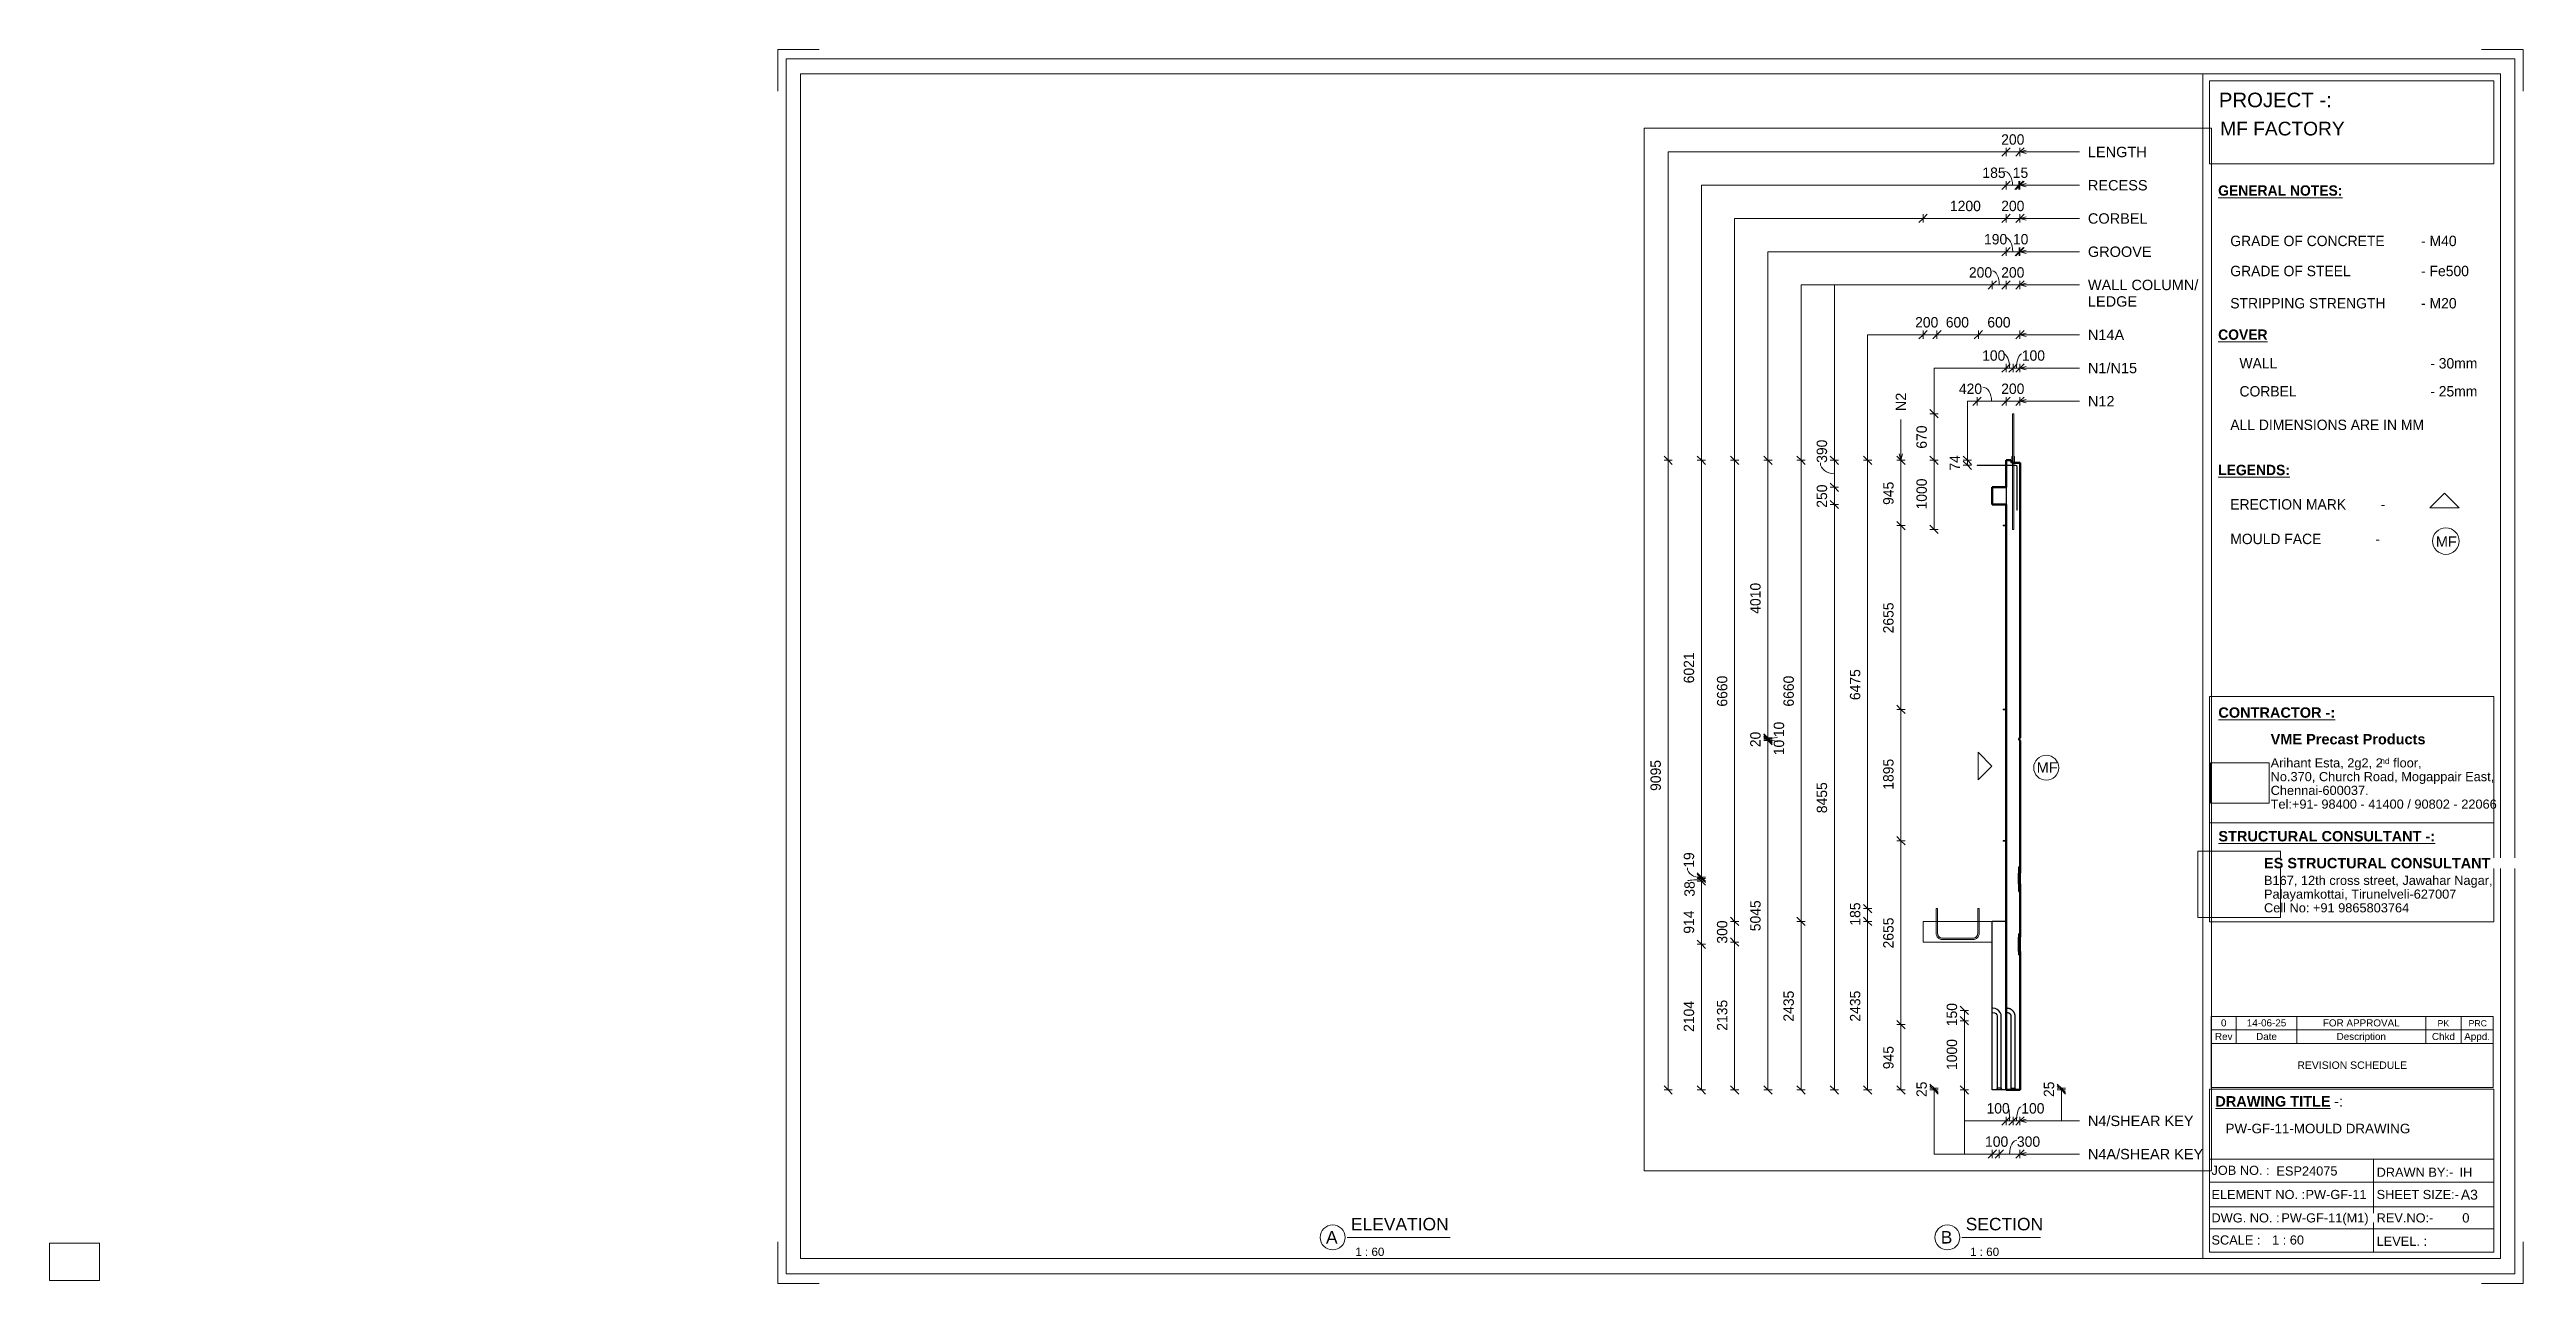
# Paper-space layout 'Layout1' of a CAD drawing. Header units: millimetres. Extents: x 0 to 596, y -1 to 296.
# The model-space entities are those that its viewports show. They can reach past a viewport. Long polylines and large blocks are cut down to what shows.
import ezdxf

# ---------------------------------------------------------------- set-up
doc = ezdxf.new("R2010")
doc.units = ezdxf.units.MM
doc.linetypes.add('Dash', pattern=[6.36, 3.18, -3.18])
for name, color, linetype, lineweight in [('A-ANNO-DIMS', 211, 'Continuous', 9), ('A-ANNO-DIMS-60', 211, 'Continuous', 9), ('A-DETL-MBND', 5, 'Continuous', 18), ('A-DETL-THIN', 151, 'Continuous', 18), ('A-GENM', 13, 'Continuous', 18), ('A-WALL', 113, 'Continuous', 25), ('A-WALL-HDLN', 110, 'Dash', 25), ('G-ANNO-SCHD', 231, 'Continuous', 9), ('G-ANNO-TEXT', 231, 'Continuous', 9), ('G-ANNO-TTLB', 6, 'Continuous', 9), ('G-ANNO-TTLB-MEDM', 33, 'Continuous', 9), ('G-ANNO-TTLB-THIN', 151, 'Continuous', 9), ('S-BEAM', 12, 'Continuous', 18), ('S-RBAR', 171, 'Continuous', 18)]:
    doc.layers.add(name, color=color, linetype=linetype, lineweight=lineweight)
doc.layers.add('G-ANNO-NPLT', color=191, linetype='Continuous')
doc.styles.add('Arial_1', font='arial.ttf', dxfattribs={"height": 150})
doc.styles.add('Arial_10', font='arial.ttf', dxfattribs={"height": 2.3})
doc.styles.add('Arial_11', font='arial.ttf', dxfattribs={"height": 1.8})
doc.styles.add('Arial_12', font='arial.ttf', dxfattribs={"height": 1.7})
doc.styles.add('Arial_13', font='arial.ttf', dxfattribs={"height": 2})
doc.styles.add('Arial_14', font='arial.ttf', dxfattribs={"height": 3})
doc.styles.add('Arial_15', font='arial.ttf', dxfattribs={"height": 1.5})
doc.styles.add('Arial_3', font='arial.ttf', dxfattribs={"height": 3.5})
doc.styles.add('Arial_4', font='arial.ttf', dxfattribs={"height": 2.2})
doc.styles.add('Arial_5', font='arial.ttf', dxfattribs={"height": 2.4})
doc.styles.add('Arial_6', font='arial.ttf', dxfattribs={"height": 2.5})
doc.styles.add('Arial_7', font='arial.ttf', dxfattribs={"height": 1.42976})
doc.styles.add('Arial_8', font='arial.ttf', dxfattribs={"height": 2.25})
doc.styles.add('Arial_9', font='arial.ttf', dxfattribs={"height": 3.3})
doc.styles.add('Arial_B', font='arialbd.ttf', dxfattribs={"height": 2.5})
doc.styles.add('Nirmala UI Semilight', font='NirmalaS.ttf', dxfattribs={"height": 150})
doc.styles.add('Nirmala UI Semilight_1', font='NirmalaS.ttf', dxfattribs={"height": 2.5})
doc.styles.add('Nirmala UI Semilight_B', font='', dxfattribs={"height": 2.5})
doc.styles.get('Nirmala UI Semilight_B').set_extended_font_data('Nirmala UI Semilight', bold=True)
doc.dimstyles.new('Arrow_Filled_-_2_5_NI_UI', dxfattribs={"dimscale": 304.8, "dimtxt": 157.104592, "dimasz": 0.393701, "dimexe": 0.19685, "dimexo": 0.0625, "dimgap": 0.19685, "dimtad": 1, "dimdec": 4, "dimzin": 0, "dimdsep": 46, "dimtxsty": 'Nirmala UI Semilight', "dimblk1": 'OBLIQUE', "dimblk2": 'OBLIQUE', "dimsah": 1, "dimcen": 0.09, "dimazin": 0, "dimtfac": 1, "dimtdec": 4, "dimtix": 1, "dimtmove": 0, "dimatfit": 3, "dimfxl": 0.19685, "dimfxlon": 1, "dimtvp": 1, "dimtolj": 1, "dimtzin": 0, "dimarcsym": 2})
doc.dimstyles.new('Arrow_Filled_-_2_5_NI_UI_1', dxfattribs={"dimscale": 304.8, "dimtxt": 157.104592, "dimasz": 0.393701, "dimexe": 0.19685, "dimexo": 0.0625, "dimgap": 0.19685, "dimtad": 1, "dimdec": 4, "dimzin": 0, "dimdsep": 46, "dimtxsty": 'Nirmala UI Semilight', "dimblk1": 'OBLIQUE', "dimblk2": 'OBLIQUE', "dimsah": 1, "dimcen": 0.09, "dimazin": 0, "dimtfac": 1, "dimtdec": 4, "dimtix": 1, "dimtmove": 1, "dimatfit": 3, "dimfxl": 0.19685, "dimfxlon": 1, "dimtvp": 1, "dimtolj": 1, "dimtzin": 0, "dimarcsym": 2})
doc.dimstyles.new('Arrow_Filled_-_2_5_NI_UI_2', dxfattribs={"dimscale": 304.8, "dimtxt": 157.104592, "dimasz": 0.393701, "dimexe": 0.19685, "dimexo": 0.0625, "dimgap": 0.19685, "dimtad": 1, "dimdec": 4, "dimzin": 0, "dimdsep": 46, "dimtxsty": 'Nirmala UI Semilight', "dimblk1": 'OBLIQUE', "dimblk2": 'OBLIQUE', "dimsah": 1, "dimcen": 0.09, "dimazin": 0, "dimtfac": 1, "dimtdec": 4, "dimtix": 1, "dimtmove": 2, "dimatfit": 3, "dimfxl": 0.19685, "dimfxlon": 1, "dimtvp": 1, "dimtolj": 1, "dimtzin": 0, "dimarcsym": 2})
picture_1 = doc.add_image_def('image1.jpg', size_in_pixel=(996, 686))
picture_2 = doc.add_image_def('image2.jpg', size_in_pixel=(1600, 1280))

psp = doc.layouts.get("Layout1")

msp = doc.modelspace()

# ---------------------------------------------------------------- texts
at = {"layer": 'G-ANNO-TEXT', "color": 7, "char_height": 150, "attachment_point": 1, "style": 'Arial_1'}
for s, insert, width in [('LENGTH', (22632.20766, 12225.90718), 1029.36675), ('RECESS', (22632.20766, 11745.90718), 1038.987), ('CORBEL', (22632.20766, 11265.90718), 1038.987), ('GROOVE', (22632.20766, 10785.90718), 1111.138875), ('WALL COLUMN/', (22632.20766, 10305.90718), 1933.67025), ('LEDGE', (22632.20766, 10067.78218), 856.20225), ('N14A', (22632.20766, 9585.90718), 630.126375), ('N1/N15', (22632.20766, 9105.90718), 856.20225), ('N12', (22632.20766, 8625.90718), 461.772), ('MF', (21892.46651, 3337.7242), 360.759375), ('N4/SHEAR KEY', (22632.20766, -1765.96782), 1842.277875), ('N4A/SHEAR KEY', (22632.20766, -2245.96782), 2010.63225)]:
    msp.add_mtext(s, dxfattribs=dict(at, insert=insert, width=width))
at = {"layer": 'G-ANNO-TEXT', "color": 7, "insert": (19857.24661, 8407.55265), "char_height": 150, "width": 322.278375, "attachment_point": 1, "rotation": 90, "style": 'Arial_1'}
msp.add_mtext('N2', dxfattribs=at)

# ---------------------------------------------------------------- blocks, each defined once
blk = doc.blocks.new('ES-Landscape-A3 - ES-Landscape-A3-502445-PW-GF-11-MOULD DRAWING')
at = {"layer": 'G-ANNO-TTLB'}
for p, q in [((175.24, 296.27), (185.24, 296.27)), ((175.24, 296.27), (175.24, 286.27)), ((595.24, 296.27), (585.24, 296.27)), ((595.24, 296.27), (595.24, 286.27)), ((519.77, 140.54), (588.2, 140.54)), ((519.77, 86.33), (519.77, 140.54)), ((588.2, 86.33), (588.2, 140.54)), ((519.77, 110.14), (588.2, 110.14)), ((519.77, 6.78), (519.77, 46.03)), ((588.2, 6.78), (588.2, 46.03)), ((559.23, 29.2), (559.23, 6.78)), ((175.24, -0.73), (175.24, 9.27)), ((595.24, -0.73), (595.24, 9.27)), ((175.24, -0.73), (185.24, -0.73)), ((595.24, -0.73), (585.24, -0.73))]:
    blk.add_line(p, q, dxfattribs=at)
at = {"layer": 'G-ANNO-TTLB-MEDM'}
for p, q in [((180.73, 290.44), (180.73, 5.31)), ((180.73, 290.44), (589.79, 290.44)), ((518.17, 290.44), (518.17, 5.31)), ((519.77, 268.77), (519.77, 288.77)), ((519.77, 288.77), (588.2, 288.77)), ((588.2, 288.77), (588.2, 268.77)), ((589.79, 290.44), (589.79, 5.31)), ((588.2, 268.77), (519.77, 268.77)), ((519.77, 86.33), (588.2, 86.33)), ((519.77, 6.78), (588.2, 6.78)), ((180.73, 5.31), (589.79, 5.31))]:
    blk.add_line(p, q, dxfattribs=at)
at = {"layer": 'G-ANNO-TTLB-THIN'}
for p, q in [((177.29, 294.03), (177.29, 1.56)), ((593.23, 294.03), (177.29, 294.03)), ((593.23, 1.56), (593.23, 294.03)), ((519.77, 46.03), (588.2, 46.03)), ((519.77, 29.2), (588.2, 29.2)), ((519.77, 23.64), (588.2, 23.64)), ((519.77, 17.68), (588.2, 17.68)), ((519.77, 12.43), (588.2, 12.43)), ((177.29, 1.56), (593.23, 1.56))]:
    blk.add_line(p, q, dxfattribs=at)
at = {"layer": 'G-ANNO-TTLB', "insert": (534.5, 131.53), "char_height": 2.5, "width": 45.135, "attachment_point": 1, "style": 'Arial_B', "bg_fill": 3, "box_fill_scale": 0, "bg_fill_color": 256, "bg_fill_true_color": 3254780160, "bg_fill_transparency": 256}
blk.add_mtext('VME Precast Products', dxfattribs=at)
at = {"layer": 'G-ANNO-TTLB', "attachment_point": 1}
for s, insert, char_height, width, style in [('Arihant Esta, 2g2, 2', (534.5, 125.68), 2.2, 31.9873, 'Arial_4'), ('nd', (560.89, 125.72), 1.43, 2.7257, 'Arial_7'), (' floor,', (563.14, 125.68), 2.2, 9.1392, 'Arial_4'), ('No.370, Church Road, Mogappair East,', (534.5, 122.37), 2.2, 63.4135, 'Arial_4'), ('Tel:+91- 98400 - 41400 / 90802 - 22066 ', (534.5, 115.75), 2.2, 65.2574, 'Arial_4'), ('Chennai-600037.', (534.5, 119.06), 2.2, 27.6582, 'Arial_4'), ('Cell No: +91 9865803764', (532.9, 90.79), 2.2, 41.0464, 'Arial_4'), ('Palayamkottai, Tirunelveli-627007', (532.9, 94.09), 2.2, 54.4346, 'Arial_4'), ('JOB NO. :', (520.26, 27.61), 2.2, 16.5949, 'Arial_4'), ('DRAWN BY:-', (560, 27.14), 2.2, 21.7257, 'Arial_4'), ('ELEMENT NO. :', (520.26, 21.79), 2.2, 26.5359, 'Arial_4'), ('SHEET SIZE:-', (560, 21.79), 2.2, 23.2489, 'Arial_4'), ('DWG. NO. :', (520.26, 16.16), 2.2, 19.481, 'Arial_4'), ('REV.NO:-', (560, 16.16), 2.2, 16.0338, 'Arial_4'), ('SCALE :', (520.26, 10.84), 2.2, 13.8692, 'Arial_4'), ('LEVEL. :', (560, 10.53), 2.2, 14.3502, 'Arial_4')]:
    blk.add_mtext(s, dxfattribs=dict(at, insert=insert, char_height=char_height, width=width, style=style))
at = {"layer": 'G-ANNO-TTLB'}
image = blk.add_image(picture_1, insert=(520, 114.84), size_in_units=(14.11, 9.72), dxfattribs=at)
image.dxf.flags = 7
image = blk.add_image(picture_2, insert=(516.95, 87.39), size_in_units=(19.92, 15.93), dxfattribs=at)
image.dxf.flags = 7
at = {"layer": 'G-ANNO-TTLB', "attachment_point": 1, "bg_fill": 3, "box_fill_scale": 0, "bg_fill_color": 256, "bg_fill_true_color": 3254780160, "bg_fill_transparency": 256}
for s, insert, char_height, width, style in [('PROJECT -:', (522.05, 285.89), 3.5, 33.3502, 'Arial_3'), ('\\LCONTRACTOR -:', (521.92, 137.94), 2.5, 33.9114, 'Arial_B'), ('\\LSTRUCTURAL CONSULTANT -:', (521.92, 108.18), 2.5, 62.8523, 'Arial_B'), ('ES STRUCTURAL CONSULTANT', (532.9, 101.7), 2.5, 65.6582, 'Arial_B'), ('\\LDRAWING TITLE', (521.19, 44.36), 2.5, 33.4304, 'Arial_B'), ('A3', (580.27, 21.84), 2.4, 4.9705, 'Arial_5')]:
    blk.add_mtext(s, dxfattribs=dict(at, insert=insert, char_height=char_height, width=width, style=style))
at = {"layer": 'G-ANNO-TTLB', "insert": (532.9, 97.4), "char_height": 2.2, "width": 65.1772, "attachment_point": 1, "style": 'Arial_4'}
blk.add_mtext('B167, 12th cross street, Jawahar Nagar,', dxfattribs=at)
at = {"layer": 'G-ANNO-TTLB', "insert": (548.78, 44.36), "char_height": 2.5, "width": 1.2025, "attachment_point": 1, "style": 'Arial_B', "bg_fill": 3, "box_fill_scale": 0, "bg_fill_color": 256, "bg_fill_true_color": 3254780160, "bg_fill_transparency": 256}
blk.add_mtext('\\fArial|b1|i0|c0|p34|; ', dxfattribs=at)
at = {"layer": 'G-ANNO-TTLB', "insert": (549.77, 44.36), "char_height": 2.5, "width": 2.6456, "attachment_point": 1, "style": 'Arial_6', "bg_fill": 3, "box_fill_scale": 0, "bg_fill_color": 256, "bg_fill_true_color": 3254780160, "bg_fill_transparency": 256}
blk.add_mtext('-:', dxfattribs=at)
blk = doc.blocks.new('Viewport - M_View Title-1040-PW-GF-11-MOULD DRAWING')
at = {"layer": 'G-ANNO-TTLB'}
for start, end in [(360, 180), (180, 0)]:
    blk.add_arc((-3.5, 0), 3, start, end, dxfattribs=at)
blk = doc.blocks.new('RR spread anchor face based - RR-SA-4_0-180-1726831-Elevation Right')
at = {"layer": 'A-GENM'}
for p, q in [((12996.3, 7753.84), (12993.8, 7748.84)), ((12993.8, 7748.84), (12993.8, 7660)), ((13003.8, 7753.84), (12996.3, 7753.84)), ((13031.3, 7753.84), (13023.8, 7753.84)), ((13033.8, 7748.84), (13031.3, 7753.84)), ((13033.8, 7660), (13033.8, 7748.84))]:
    blk.add_line(p, q, dxfattribs=at)
blk = doc.blocks.new('RR spread anchor face based - RR-SA-2_5-200-1726821-Elevation Right')
at = {"layer": 'A-GENM'}
for p, q in [((12868.8, 6760), (12873.8, 6760)), ((12868.8, 6760), (12868.8, 6750)), ((12873.8, 6760), (12913.8, 6760)), ((12873.8, 6760), (12873.8, 6750)), ((12873.8, 6750), (12868.8, 6750)), ((12913.8, 6750), (12873.8, 6750))]:
    blk.add_line(p, q, dxfattribs=at)
blk = doc.blocks.new('DIMBLOCK103-Elevation Right')
at = {"layer": 'A-ANNO-DIMS-60'}
for p, q in [((21031.82, 8550.91), (21091.82, 8610.91)), ((21031.82, 8550.91), (21031.82, 8610.91)), ((21451.82, 8550.91), (21511.82, 8610.91)), ((21451.82, 8550.91), (21451.82, 8610.91)), ((21031.82, 8550.91), (20971.82, 8490.91)), ((21031.82, 8550.91), (21451.82, 8550.91)), ((21031.82, 8550.91), (21031.82, 8490.91)), ((21451.82, 8550.91), (21391.82, 8490.91)), ((21451.82, 8550.91), (21451.82, 8490.91))]:
    blk.add_line(p, q, dxfattribs=at)
blk.add_ellipse((21115.03, 8550.91), major_axis=(0, 202.82), ratio=0.625173, start_param=4.712389, end_param=6.283185, dxfattribs=at)
at = {"layer": 'A-ANNO-DIMS-60', "color": 0, "insert": (20769.4, 8806.61), "char_height": 150, "width": 414.7561, "attachment_point": 1, "line_spacing_factor": 1.142579, "style": 'Nirmala UI Semilight'}
blk.add_mtext('420', dxfattribs=at)
blk = doc.blocks.new('_Oblique')
at = {"color": 0, "linetype": 'ByBlock', "lineweight": -2}
blk.add_line((-0.5, -0.5), (0.5, 0.5), dxfattribs=at)
blk = doc.blocks.new('DIMBLOCK104-Elevation Right')
at = {"layer": 'A-ANNO-DIMS-60'}
for p, q in [((21451.82, 8550.91), (21511.82, 8610.91)), ((21451.82, 8550.91), (21451.82, 8610.91)), ((21651.82, 8550.91), (21711.82, 8610.91)), ((21651.82, 8550.91), (21651.82, 8610.91)), ((21451.82, 8550.91), (21391.82, 8490.91)), ((21451.82, 8550.91), (21651.82, 8550.91)), ((21451.82, 8550.91), (21451.82, 8490.91)), ((21651.82, 8550.91), (21591.82, 8490.91)), ((21651.82, 8550.91), (21651.82, 8490.91))]:
    blk.add_line(p, q, dxfattribs=at)
at = {"layer": 'A-ANNO-DIMS-60', "color": 0, "insert": (21380.44, 8806.61), "char_height": 150, "width": 411.3284, "attachment_point": 1, "line_spacing_factor": 1.142579, "style": 'Nirmala UI Semilight'}
blk.add_mtext('200', dxfattribs=at)
blk = doc.blocks.new('DIMBLOCK105-Elevation Right')
at = {"layer": 'A-ANNO-DIMS-60'}
for p, q in [((20891.86, 7700), (20831.86, 7760)), ((20891.86, 7700), (20831.86, 7700)), ((20891.86, 7700), (20891.86, 7626)), ((20891.86, 7700), (20951.86, 7640)), ((20891.86, 7700), (20951.86, 7700)), ((20891.86, 7626), (20831.86, 7686)), ((20891.86, 7626), (20831.86, 7626)), ((20891.86, 7626), (20951.86, 7566)), ((20891.86, 7626), (20951.86, 7626))]:
    blk.add_line(p, q, dxfattribs=at)
at = {"layer": 'A-ANNO-DIMS-60', "color": 0, "insert": (20636.16, 7550.17), "char_height": 150, "width": 270.7912, "attachment_point": 1, "rotation": 90, "line_spacing_factor": 1.142579, "style": 'Nirmala UI Semilight'}
blk.add_mtext('74', dxfattribs=at)
blk = doc.blocks.new('DIMBLOCK106-Elevation Right')
at = {"layer": 'A-ANNO-DIMS-60'}
for p, q in [((21451.82, 9030.91), (21511.82, 9090.91)), ((21451.82, 9030.91), (21451.82, 9090.91)), ((21551.82, 9030.91), (21611.82, 9090.91)), ((21551.82, 9030.91), (21551.82, 9090.91)), ((21451.82, 9030.91), (21391.82, 8970.91)), ((21451.82, 9030.91), (21551.82, 9030.91)), ((21451.82, 9030.91), (21451.82, 8970.91)), ((21551.82, 9030.91), (21491.82, 8970.91)), ((21551.82, 9030.91), (21551.82, 8970.91))]:
    blk.add_line(p, q, dxfattribs=at)
blk.add_ellipse((21413.99, 9030.91), major_axis=(0, 202.82), ratio=0.433085, start_param=4.712389, end_param=6.283185, dxfattribs=at)
at = {"layer": 'A-ANNO-DIMS-60', "color": 0, "insert": (21105.49, 9286.61), "char_height": 150, "width": 370.1955, "attachment_point": 1, "line_spacing_factor": 1.142579, "style": 'Nirmala UI Semilight'}
blk.add_mtext('100', dxfattribs=at)
blk = doc.blocks.new('DIMBLOCK107-Elevation Right')
at = {"layer": 'A-ANNO-DIMS-60'}
for p, q in [((21551.82, 9030.91), (21611.82, 9090.91)), ((21551.82, 9030.91), (21551.82, 9090.91)), ((21651.82, 9030.91), (21711.82, 9090.91)), ((21651.82, 9030.91), (21651.82, 9090.91)), ((21551.82, 9030.91), (21491.82, 8970.91)), ((21551.82, 9030.91), (21651.82, 9030.91)), ((21551.82, 9030.91), (21551.82, 8970.91)), ((21651.82, 9030.91), (21591.82, 8970.91)), ((21651.82, 9030.91), (21651.82, 8970.91))]:
    blk.add_line(p, q, dxfattribs=at)
blk.add_ellipse((21678.22, 9030.91), major_axis=(0, 202.82), ratio=0.376674, start_param=0, end_param=1.570796, dxfattribs=at)
at = {"layer": 'A-ANNO-DIMS-60', "color": 0, "insert": (21678.22, 9286.61), "char_height": 150, "width": 370.1955, "attachment_point": 1, "line_spacing_factor": 1.142579, "style": 'Nirmala UI Semilight'}
blk.add_mtext('100', dxfattribs=at)
blk = doc.blocks.new('DIMBLOCK108-Elevation Right')
at = {"layer": 'A-ANNO-DIMS-60'}
for p, q in [((20411.86, 8370), (20351.86, 8430)), ((20411.86, 8370), (20351.86, 8370)), ((20411.86, 8370), (20411.86, 7700)), ((20411.86, 8370), (20471.86, 8310)), ((20411.86, 8370), (20471.86, 8370)), ((20411.86, 7700), (20351.86, 7760)), ((20411.86, 7700), (20351.86, 7700)), ((20411.86, 7700), (20471.86, 7640)), ((20411.86, 7700), (20471.86, 7700))]:
    blk.add_line(p, q, dxfattribs=at)
at = {"layer": 'A-ANNO-DIMS-60', "color": 0, "insert": (20156.16, 7866.47), "char_height": 150, "width": 404.4729, "attachment_point": 1, "rotation": 90, "line_spacing_factor": 1.142579, "style": 'Nirmala UI Semilight'}
blk.add_mtext('670', dxfattribs=at)
blk = doc.blocks.new('DIMBLOCK109-Elevation Right')
at = {"layer": 'A-ANNO-DIMS-60'}
for p, q in [((20411.86, 7700), (20351.86, 7760)), ((20411.86, 7700), (20351.86, 7700)), ((20411.86, 7700), (20411.86, 6700)), ((20411.86, 7700), (20471.86, 7640)), ((20411.86, 7700), (20471.86, 7700)), ((20411.86, 6700), (20351.86, 6760)), ((20411.86, 6700), (20351.86, 6700)), ((20411.86, 6700), (20471.86, 6640)), ((20411.86, 6700), (20471.86, 6700))]:
    blk.add_line(p, q, dxfattribs=at)
at = {"layer": 'A-ANNO-DIMS-60', "color": 0, "insert": (20156.16, 6988.62), "char_height": 150, "width": 507.305, "attachment_point": 1, "rotation": 90, "line_spacing_factor": 1.142579, "style": 'Nirmala UI Semilight'}
blk.add_mtext('1000', dxfattribs=at)
blk = doc.blocks.new('DIMBLOCK110-Elevation Right')
at = {"layer": 'A-ANNO-DIMS-60'}
for p, q in [((20251.82, 9510.91), (20311.82, 9570.91)), ((20251.82, 9510.91), (20251.82, 9570.91)), ((20451.82, 9510.91), (20511.82, 9570.91)), ((20451.82, 9510.91), (20451.82, 9570.91)), ((20251.82, 9510.91), (20191.82, 9450.91)), ((20251.82, 9510.91), (20451.82, 9510.91)), ((20251.82, 9510.91), (20251.82, 9450.91)), ((20451.82, 9510.91), (20391.82, 9450.91)), ((20451.82, 9510.91), (20451.82, 9450.91))]:
    blk.add_line(p, q, dxfattribs=at)
at = {"layer": 'A-ANNO-DIMS-60', "color": 0, "insert": (20137.7, 9766.61), "char_height": 150, "width": 411.3284, "attachment_point": 1, "line_spacing_factor": 1.142579, "style": 'Nirmala UI Semilight'}
blk.add_mtext('200', dxfattribs=at)
blk = doc.blocks.new('DIMBLOCK111-Elevation Right')
at = {"layer": 'A-ANNO-DIMS-60'}
for p, q in [((20451.82, 9510.91), (20511.82, 9570.91)), ((20451.82, 9510.91), (20451.82, 9570.91)), ((21051.82, 9510.91), (21111.82, 9570.91)), ((21051.82, 9510.91), (21051.82, 9570.91)), ((20451.82, 9510.91), (20391.82, 9450.91)), ((20451.82, 9510.91), (21051.82, 9510.91)), ((20451.82, 9510.91), (20451.82, 9450.91)), ((21051.82, 9510.91), (20991.82, 9450.91)), ((21051.82, 9510.91), (21051.82, 9450.91))]:
    blk.add_line(p, q, dxfattribs=at)
at = {"layer": 'A-ANNO-DIMS-60', "color": 0, "insert": (20580.44, 9766.61), "char_height": 150, "width": 411.3284, "attachment_point": 1, "line_spacing_factor": 1.142579, "style": 'Nirmala UI Semilight'}
blk.add_mtext('600', dxfattribs=at)
blk = doc.blocks.new('DIMBLOCK112-Elevation Right')
at = {"layer": 'A-ANNO-DIMS-60'}
for p, q in [((21051.82, 9510.91), (21111.82, 9570.91)), ((21051.82, 9510.91), (21051.82, 9570.91)), ((21651.82, 9510.91), (21711.82, 9570.91)), ((21651.82, 9510.91), (21651.82, 9570.91)), ((21051.82, 9510.91), (20991.82, 9450.91)), ((21051.82, 9510.91), (21651.82, 9510.91)), ((21051.82, 9510.91), (21051.82, 9450.91)), ((21651.82, 9510.91), (21591.82, 9450.91)), ((21651.82, 9510.91), (21651.82, 9450.91))]:
    blk.add_line(p, q, dxfattribs=at)
at = {"layer": 'A-ANNO-DIMS-60', "color": 0, "insert": (21180.44, 9766.61), "char_height": 150, "width": 411.3284, "attachment_point": 1, "line_spacing_factor": 1.142579, "style": 'Nirmala UI Semilight'}
blk.add_mtext('600', dxfattribs=at)
blk = doc.blocks.new('DIMBLOCK113-Elevation Right')
at = {"layer": 'A-ANNO-DIMS-60'}
for p, q in [((19451.86, 7700), (19391.86, 7760)), ((19451.86, 7700), (19391.86, 7700)), ((19451.86, 7700), (19451.86, 1225)), ((19451.86, 7700), (19511.86, 7640)), ((19451.86, 7700), (19511.86, 7700)), ((19451.86, 1225), (19391.86, 1285)), ((19451.86, 1225), (19391.86, 1225)), ((19451.86, 1225), (19511.86, 1165)), ((19451.86, 1225), (19511.86, 1225))]:
    blk.add_line(p, q, dxfattribs=at)
at = {"layer": 'A-ANNO-DIMS-60', "color": 0, "insert": (19196.16, 4235.41), "char_height": 150, "width": 545.0101, "attachment_point": 1, "rotation": 90, "line_spacing_factor": 1.142579, "style": 'Nirmala UI Semilight'}
blk.add_mtext('6475', dxfattribs=at)
blk = doc.blocks.new('DIMBLOCK114-Elevation Right')
at = {"layer": 'A-ANNO-DIMS-60'}
for p, q in [((19451.86, 1225), (19391.86, 1285)), ((19451.86, 1225), (19391.86, 1225)), ((19451.86, 1225), (19451.86, 1040)), ((19451.86, 1225), (19511.86, 1165)), ((19451.86, 1225), (19511.86, 1225)), ((19451.86, 1040), (19391.86, 1100)), ((19451.86, 1040), (19391.86, 1040)), ((19451.86, 1040), (19511.86, 980)), ((19451.86, 1040), (19511.86, 1040))]:
    blk.add_line(p, q, dxfattribs=at)
at = {"layer": 'A-ANNO-DIMS-60', "color": 0, "insert": (19196.16, 978.25), "char_height": 150, "width": 370.1955, "attachment_point": 1, "rotation": 90, "line_spacing_factor": 1.142579, "style": 'Nirmala UI Semilight'}
blk.add_mtext('185', dxfattribs=at)
blk = doc.blocks.new('DIMBLOCK115-Elevation Right')
at = {"layer": 'A-ANNO-DIMS-60'}
for p, q in [((19451.86, 1040), (19391.86, 1100)), ((19451.86, 1040), (19391.86, 1040)), ((19451.86, 1040), (19451.86, -1395)), ((19451.86, 1040), (19511.86, 980)), ((19451.86, 1040), (19511.86, 1040)), ((19451.86, -1395), (19391.86, -1335)), ((19451.86, -1395), (19391.86, -1395)), ((19451.86, -1395), (19511.86, -1455)), ((19451.86, -1395), (19511.86, -1395))]:
    blk.add_line(p, q, dxfattribs=at)
at = {"layer": 'A-ANNO-DIMS-60', "color": 0, "insert": (19196.16, -407.44), "char_height": 150, "width": 551.8656, "attachment_point": 1, "rotation": 90, "line_spacing_factor": 1.142579, "style": 'Nirmala UI Semilight'}
blk.add_mtext('2435', dxfattribs=at)
blk = doc.blocks.new('DIMBLOCK116-Elevation Right')
at = {"layer": 'A-ANNO-DIMS-60'}
for p, q in [((19931.86, -450), (19871.86, -390)), ((19931.86, -450), (19871.86, -450)), ((19931.86, -1395), (19931.86, -450)), ((19931.86, -450), (19991.86, -510)), ((19931.86, -450), (19991.86, -450)), ((19931.86, -1395), (19871.86, -1335)), ((19931.86, -1395), (19871.86, -1395)), ((19931.86, -1395), (19991.86, -1455)), ((19931.86, -1395), (19991.86, -1395))]:
    blk.add_line(p, q, dxfattribs=at)
at = {"layer": 'A-ANNO-DIMS-60', "color": 0, "insert": (19676.16, -1095.32), "char_height": 150, "width": 414.7561, "attachment_point": 1, "rotation": 90, "line_spacing_factor": 1.142579, "style": 'Nirmala UI Semilight'}
blk.add_mtext('945', dxfattribs=at)
blk = doc.blocks.new('DIMBLOCK117-Elevation Right')
at = {"layer": 'A-ANNO-DIMS-60'}
for p, q in [((19931.86, 2205), (19871.86, 2265)), ((19931.86, 2205), (19871.86, 2205)), ((19931.86, -450), (19931.86, 2205)), ((19931.86, 2205), (19991.86, 2145)), ((19931.86, 2205), (19991.86, 2205)), ((19931.86, -450), (19871.86, -390)), ((19931.86, -450), (19871.86, -450)), ((19931.86, -450), (19991.86, -510)), ((19931.86, -450), (19991.86, -450))]:
    blk.add_line(p, q, dxfattribs=at)
at = {"layer": 'A-ANNO-DIMS-60', "color": 0, "insert": (19676.16, 648.98), "char_height": 150, "width": 548.4378, "attachment_point": 1, "rotation": 90, "line_spacing_factor": 1.142579, "style": 'Nirmala UI Semilight'}
blk.add_mtext('2655', dxfattribs=at)
blk = doc.blocks.new('DIMBLOCK118-Elevation Right')
at = {"layer": 'A-ANNO-DIMS-60'}
for p, q in [((19931.86, 4100), (19871.86, 4160)), ((19931.86, 4100), (19871.86, 4100)), ((19931.86, 2205), (19931.86, 4100)), ((19931.86, 4100), (19991.86, 4040)), ((19931.86, 4100), (19991.86, 4100)), ((19931.86, 2205), (19871.86, 2265)), ((19931.86, 2205), (19871.86, 2205)), ((19931.86, 2205), (19991.86, 2145)), ((19931.86, 2205), (19991.86, 2205))]:
    blk.add_line(p, q, dxfattribs=at)
at = {"layer": 'A-ANNO-DIMS-60', "color": 0, "insert": (19676.16, 2941.12), "char_height": 150, "width": 507.305, "attachment_point": 1, "rotation": 90, "line_spacing_factor": 1.142579, "style": 'Nirmala UI Semilight'}
blk.add_mtext('1895', dxfattribs=at)
blk = doc.blocks.new('DIMBLOCK119-Elevation Right')
at = {"layer": 'A-ANNO-DIMS-60'}
for p, q in [((19931.86, 6755), (19871.86, 6815)), ((19931.86, 6755), (19871.86, 6755)), ((19931.86, 4100), (19931.86, 6755)), ((19931.86, 6755), (19991.86, 6695)), ((19931.86, 6755), (19991.86, 6755)), ((19931.86, 4100), (19871.86, 4160)), ((19931.86, 4100), (19871.86, 4100)), ((19931.86, 4100), (19991.86, 4040)), ((19931.86, 4100), (19991.86, 4100))]:
    blk.add_line(p, q, dxfattribs=at)
at = {"layer": 'A-ANNO-DIMS-60', "color": 0, "insert": (19676.16, 5198.98), "char_height": 150, "width": 548.4378, "attachment_point": 1, "rotation": 90, "line_spacing_factor": 1.142579, "style": 'Nirmala UI Semilight'}
blk.add_mtext('2655', dxfattribs=at)
blk = doc.blocks.new('DIMBLOCK120-Elevation Right')
at = {"layer": 'A-ANNO-DIMS-60'}
for p, q in [((19931.86, 7700), (19871.86, 7760)), ((19931.86, 7700), (19871.86, 7700)), ((19931.86, 6755), (19931.86, 7700)), ((19931.86, 7700), (19991.86, 7640)), ((19931.86, 7700), (19991.86, 7700)), ((19931.86, 6755), (19871.86, 6815)), ((19931.86, 6755), (19871.86, 6755)), ((19931.86, 6755), (19991.86, 6695)), ((19931.86, 6755), (19991.86, 6755))]:
    blk.add_line(p, q, dxfattribs=at)
at = {"layer": 'A-ANNO-DIMS-60', "color": 0, "insert": (19676.16, 7054.68), "char_height": 150, "width": 414.7561, "attachment_point": 1, "rotation": 90, "line_spacing_factor": 1.142579, "style": 'Nirmala UI Semilight'}
blk.add_mtext('945', dxfattribs=at)
blk = doc.blocks.new('DIMBLOCK121-Elevation Right')
at = {"layer": 'A-ANNO-DIMS-60'}
for p, q in [((21251.82, 10230.91), (21311.82, 10290.91)), ((21251.82, 10230.91), (21251.82, 10290.91)), ((21451.82, 10230.91), (21511.82, 10290.91)), ((21451.82, 10230.91), (21451.82, 10290.91)), ((21251.82, 10230.91), (21191.82, 10170.91)), ((21251.82, 10230.91), (21451.82, 10230.91)), ((21251.82, 10230.91), (21251.82, 10170.91)), ((21451.82, 10230.91), (21391.82, 10170.91)), ((21451.82, 10230.91), (21451.82, 10170.91))]:
    blk.add_line(p, q, dxfattribs=at)
blk.add_ellipse((21257.03, 10230.91), major_axis=(0, 202.82), ratio=0.467391, start_param=4.712389, end_param=6.283185, dxfattribs=at)
at = {"layer": 'A-ANNO-DIMS-60', "color": 0, "insert": (20914.25, 10486.61), "char_height": 150, "width": 411.3284, "attachment_point": 1, "line_spacing_factor": 1.142579, "style": 'Nirmala UI Semilight'}
blk.add_mtext('200', dxfattribs=at)
blk = doc.blocks.new('DIMBLOCK122-Elevation Right')
at = {"layer": 'A-ANNO-DIMS-60'}
for p, q in [((21451.82, 10230.91), (21511.82, 10290.91)), ((21451.82, 10230.91), (21451.82, 10290.91)), ((21651.82, 10230.91), (21711.82, 10290.91)), ((21651.82, 10230.91), (21651.82, 10290.91)), ((21451.82, 10230.91), (21391.82, 10170.91)), ((21451.82, 10230.91), (21651.82, 10230.91)), ((21451.82, 10230.91), (21451.82, 10170.91)), ((21651.82, 10230.91), (21591.82, 10170.91)), ((21651.82, 10230.91), (21651.82, 10170.91))]:
    blk.add_line(p, q, dxfattribs=at)
at = {"layer": 'A-ANNO-DIMS-60', "color": 0, "insert": (21380.44, 10486.61), "char_height": 150, "width": 411.3284, "attachment_point": 1, "line_spacing_factor": 1.142579, "style": 'Nirmala UI Semilight'}
blk.add_mtext('200', dxfattribs=at)
blk = doc.blocks.new('DIMBLOCK123-Elevation Right')
at = {"layer": 'A-ANNO-DIMS-60'}
for p, q in [((18971.86, 7700), (18911.86, 7760)), ((18971.86, 7700), (18911.86, 7700)), ((18971.86, 7700), (18971.86, 7310)), ((18971.86, 7700), (19031.86, 7640)), ((18971.86, 7700), (19031.86, 7700)), ((18971.86, 7310), (18911.86, 7370)), ((18971.86, 7310), (18911.86, 7310)), ((18971.86, 7310), (19031.86, 7250)), ((18971.86, 7310), (19031.86, 7310))]:
    blk.add_line(p, q, dxfattribs=at)
blk.add_ellipse((18971.86, 7661.74), major_axis=(202.82, 0), ratio=0.772808, start_param=3.141593, end_param=4.712389, dxfattribs=at)
at = {"layer": 'A-ANNO-DIMS-60', "color": 0, "insert": (18716.16, 7661.74), "char_height": 150, "width": 411.3284, "attachment_point": 1, "rotation": 90, "line_spacing_factor": 1.142579, "style": 'Nirmala UI Semilight'}
blk.add_mtext('390', dxfattribs=at)
blk = doc.blocks.new('DIMBLOCK124-Elevation Right')
at = {"layer": 'A-ANNO-DIMS-60'}
for p, q in [((18971.86, 7310), (18911.86, 7370)), ((18971.86, 7310), (18911.86, 7310)), ((18971.86, 7310), (18971.86, 7060)), ((18971.86, 7310), (19031.86, 7250)), ((18971.86, 7310), (19031.86, 7310)), ((18971.86, 7060), (18911.86, 7120)), ((18971.86, 7060), (18911.86, 7060)), ((18971.86, 7060), (19031.86, 7000)), ((18971.86, 7060), (19031.86, 7060))]:
    blk.add_line(p, q, dxfattribs=at)
at = {"layer": 'A-ANNO-DIMS-60', "color": 0, "insert": (18716.16, 7013.61), "char_height": 150, "width": 411.3284, "attachment_point": 1, "rotation": 90, "line_spacing_factor": 1.142579, "style": 'Nirmala UI Semilight'}
blk.add_mtext('250', dxfattribs=at)
blk = doc.blocks.new('DIMBLOCK125-Elevation Right')
at = {"layer": 'A-ANNO-DIMS-60'}
for p, q in [((18971.86, 7060), (18911.86, 7120)), ((18971.86, 7060), (18911.86, 7060)), ((18971.86, 7060), (18971.86, -1395)), ((18971.86, 7060), (19031.86, 7000)), ((18971.86, 7060), (19031.86, 7060)), ((18971.86, -1395), (18911.86, -1335)), ((18971.86, -1395), (18911.86, -1395)), ((18971.86, -1395), (19031.86, -1455)), ((18971.86, -1395), (19031.86, -1395))]:
    blk.add_line(p, q, dxfattribs=at)
at = {"layer": 'A-ANNO-DIMS-60', "color": 0, "insert": (18716.16, 2602.56), "char_height": 150, "width": 551.8656, "attachment_point": 1, "rotation": 90, "line_spacing_factor": 1.142579, "style": 'Nirmala UI Semilight'}
blk.add_mtext('8455', dxfattribs=at)
blk = doc.blocks.new('DIMBLOCK126-Elevation Right')
at = {"layer": 'A-ANNO-DIMS-60'}
for p, q in [((21451.82, 10710.91), (21511.82, 10770.91)), ((21451.82, 10710.91), (21451.82, 10770.91)), ((21641.88, 10710.91), (21701.88, 10770.91)), ((21641.88, 10710.91), (21641.88, 10770.91)), ((21451.82, 10710.91), (21391.82, 10650.91)), ((21451.82, 10710.91), (21641.88, 10710.91)), ((21451.82, 10710.91), (21451.82, 10650.91)), ((21641.88, 10710.91), (21581.88, 10650.91)), ((21641.88, 10710.91), (21641.88, 10650.91))]:
    blk.add_line(p, q, dxfattribs=at)
blk.add_ellipse((21440.94, 10710.91), major_axis=(0, 202.82), ratio=0.522178, start_param=4.712389, end_param=6.283185, dxfattribs=at)
at = {"layer": 'A-ANNO-DIMS-60', "color": 0, "insert": (21132.45, 10966.61), "char_height": 150, "width": 370.1955, "attachment_point": 1, "line_spacing_factor": 1.142579, "style": 'Nirmala UI Semilight'}
blk.add_mtext('190', dxfattribs=at)
blk = doc.blocks.new('DIMBLOCK127-Elevation Right')
at = {"layer": 'A-ANNO-DIMS-60'}
for p, q in [((21641.88, 10710.91), (21701.88, 10770.91)), ((21641.88, 10710.91), (21641.88, 10770.91)), ((21651.82, 10710.91), (21711.82, 10770.91)), ((21651.82, 10710.91), (21651.82, 10770.91)), ((21641.88, 10710.91), (21581.88, 10650.91)), ((21651.82, 10710.91), (21591.82, 10650.91)), ((21641.88, 10710.91), (21651.82, 10710.91)), ((21641.88, 10710.91), (21641.88, 10650.91)), ((21651.82, 10710.91), (21651.82, 10650.91))]:
    blk.add_line(p, q, dxfattribs=at)
at = {"layer": 'A-ANNO-DIMS-60', "color": 0, "insert": (21549.73, 10966.61), "char_height": 150, "width": 233.0861, "attachment_point": 1, "line_spacing_factor": 1.142579, "style": 'Nirmala UI Semilight'}
blk.add_mtext('10', dxfattribs=at)
blk = doc.blocks.new('DIMBLOCK128-Elevation Right')
at = {"layer": 'A-ANNO-DIMS-60'}
for p, q in [((18011.86, 3650.06), (17951.86, 3710.06)), ((18011.86, 3650.06), (17951.86, 3650.06)), ((18011.86, -1395), (18011.86, 3650.06)), ((18011.86, 3650.06), (18071.86, 3590.06)), ((18011.86, 3650.06), (18071.86, 3650.06)), ((18011.86, -1395), (17951.86, -1335)), ((18011.86, -1395), (17951.86, -1395)), ((18011.86, -1395), (18071.86, -1455)), ((18011.86, -1395), (18071.86, -1395))]:
    blk.add_line(p, q, dxfattribs=at)
at = {"layer": 'A-ANNO-DIMS-60', "color": 0, "insert": (17756.16, 897.59), "char_height": 150, "width": 551.8656, "attachment_point": 1, "rotation": 90, "line_spacing_factor": 1.142579, "style": 'Nirmala UI Semilight'}
blk.add_mtext('5045', dxfattribs=at)
blk = doc.blocks.new('DIMBLOCK129-Elevation Right')
at = {"layer": 'A-ANNO-DIMS-60'}
for p, q in [((18011.86, 3660), (17951.86, 3720)), ((18011.86, 3650.06), (17951.86, 3710.06)), ((18011.86, 3660), (17951.86, 3660)), ((18011.86, 3650.06), (18011.86, 3660)), ((18011.86, 3660), (18071.86, 3600)), ((18011.86, 3660), (18071.86, 3660)), ((18011.86, 3650.06), (17951.86, 3650.06)), ((18011.86, 3650.06), (18071.86, 3590.06)), ((18011.86, 3650.06), (18071.86, 3650.06))]:
    blk.add_line(p, q, dxfattribs=at)
blk.add_ellipse((18011.86, 3633.64), major_axis=(136.48, 0), ratio=0.156716, start_param=0, end_param=1.570796, dxfattribs=at)
at = {"layer": 'A-ANNO-DIMS-60', "color": 0, "insert": (18095.46, 3439.4), "char_height": 150, "width": 233.0861, "attachment_point": 1, "rotation": 90, "line_spacing_factor": 1.142579, "style": 'Nirmala UI Semilight'}
blk.add_mtext('10', dxfattribs=at)
blk = doc.blocks.new('DIMBLOCK130-Elevation Right')
at = {"layer": 'A-ANNO-DIMS-60'}
for p, q in [((18011.86, 3680), (17951.86, 3740)), ((18011.86, 3660), (17951.86, 3720)), ((18011.86, 3680), (17951.86, 3680)), ((18011.86, 3660), (18011.86, 3680)), ((18011.86, 3680), (18071.86, 3620)), ((18011.86, 3680), (18071.86, 3680)), ((18011.86, 3660), (17951.86, 3660)), ((18011.86, 3660), (18071.86, 3600)), ((18011.86, 3660), (18071.86, 3660))]:
    blk.add_line(p, q, dxfattribs=at)
at = {"layer": 'A-ANNO-DIMS-60', "color": 0, "insert": (17756.16, 3555.74), "char_height": 150, "width": 274.2189, "attachment_point": 1, "rotation": 90, "line_spacing_factor": 1.142579, "style": 'Nirmala UI Semilight'}
blk.add_mtext('20', dxfattribs=at)
blk = doc.blocks.new('DIMBLOCK131-Elevation Right')
at = {"layer": 'A-ANNO-DIMS-60'}
for p, q in [((18011.86, 3689.94), (17951.86, 3749.94)), ((18011.86, 3680), (17951.86, 3740)), ((18011.86, 3689.94), (17951.86, 3689.94)), ((18011.86, 3680), (18011.86, 3689.94)), ((18011.86, 3689.94), (18071.86, 3629.94)), ((18011.86, 3689.94), (18071.86, 3689.94)), ((18011.86, 3680), (17951.86, 3680)), ((18011.86, 3680), (18071.86, 3620)), ((18011.86, 3680), (18071.86, 3680))]:
    blk.add_line(p, q, dxfattribs=at)
blk.add_ellipse((18011.86, 3699.54), major_axis=(136.48, 0), ratio=0.106766, start_param=4.712389, end_param=6.283185, dxfattribs=at)
at = {"layer": 'A-ANNO-DIMS-60', "color": 0, "insert": (18095.46, 3699.54), "char_height": 150, "width": 233.0861, "attachment_point": 1, "rotation": 90, "line_spacing_factor": 1.142579, "style": 'Nirmala UI Semilight'}
blk.add_mtext('10', dxfattribs=at)
blk = doc.blocks.new('DIMBLOCK132-Elevation Right')
at = {"layer": 'A-ANNO-DIMS-60'}
for p, q in [((18011.86, 7700), (17951.86, 7760)), ((18011.86, 7700), (17951.86, 7700)), ((18011.86, 3689.94), (18011.86, 7700)), ((18011.86, 7700), (18071.86, 7640)), ((18011.86, 7700), (18071.86, 7700)), ((18011.86, 3689.94), (17951.86, 3749.94)), ((18011.86, 3689.94), (17951.86, 3689.94)), ((18011.86, 3689.94), (18071.86, 3629.94)), ((18011.86, 3689.94), (18071.86, 3689.94))]:
    blk.add_line(p, q, dxfattribs=at)
at = {"layer": 'A-ANNO-DIMS-60', "color": 0, "insert": (17756.16, 5482.17), "char_height": 150, "width": 510.7327, "attachment_point": 1, "rotation": 90, "line_spacing_factor": 1.142579, "style": 'Nirmala UI Semilight'}
blk.add_mtext('4010', dxfattribs=at)
blk = doc.blocks.new('DIMBLOCK133-Elevation Right')
at = {"layer": 'A-ANNO-DIMS-60'}
for p, q in [((21451.82, -1840.98), (21511.82, -1780.98)), ((21451.82, -1840.98), (21451.82, -1780.98)), ((21551.82, -1840.98), (21611.82, -1780.98)), ((21551.82, -1840.98), (21551.82, -1780.98)), ((21451.82, -1840.98), (21391.82, -1900.98)), ((21451.82, -1840.98), (21551.82, -1840.98)), ((21451.82, -1840.98), (21451.82, -1900.98)), ((21551.82, -1840.98), (21491.82, -1900.98)), ((21551.82, -1840.98), (21551.82, -1900.98))]:
    blk.add_line(p, q, dxfattribs=at)
blk.add_ellipse((21476.9, -1840.98), major_axis=(0, 202.82), ratio=0.122874, start_param=4.712389, end_param=6.283185, dxfattribs=at)
at = {"layer": 'A-ANNO-DIMS-60', "color": 0, "insert": (21168.41, -1585.27), "char_height": 150, "width": 370.1955, "attachment_point": 1, "line_spacing_factor": 1.142579, "style": 'Nirmala UI Semilight'}
blk.add_mtext('100', dxfattribs=at)
blk = doc.blocks.new('DIMBLOCK134-Elevation Right')
at = {"layer": 'A-ANNO-DIMS-60'}
for p, q in [((21551.82, -1840.98), (21611.82, -1780.98)), ((21551.82, -1840.98), (21551.82, -1780.98)), ((21651.82, -1840.98), (21711.82, -1780.98)), ((21651.82, -1840.98), (21651.82, -1780.98)), ((21551.82, -1840.98), (21491.82, -1900.98)), ((21551.82, -1840.98), (21651.82, -1840.98)), ((21551.82, -1840.98), (21551.82, -1900.98)), ((21651.82, -1840.98), (21591.82, -1900.98)), ((21651.82, -1840.98), (21651.82, -1900.98))]:
    blk.add_line(p, q, dxfattribs=at)
blk.add_ellipse((21670.1, -1840.98), major_axis=(0, 202.82), ratio=0.336606, start_param=0, end_param=1.570796, dxfattribs=at)
at = {"layer": 'A-ANNO-DIMS-60', "color": 0, "insert": (21670.1, -1585.27), "char_height": 150, "width": 370.1955, "attachment_point": 1, "line_spacing_factor": 1.142579, "style": 'Nirmala UI Semilight'}
blk.add_mtext('100', dxfattribs=at)
blk = doc.blocks.new('DIMBLOCK135-Elevation Right')
at = {"layer": 'A-ANNO-DIMS-60'}
for p, q in [((22250.68, -1370), (22190.68, -1310)), ((22250.68, -1395), (22190.68, -1335)), ((22250.68, -1370), (22190.68, -1370)), ((22250.68, -1395), (22250.68, -1370)), ((22250.68, -1370), (22310.68, -1430)), ((22250.68, -1370), (22310.68, -1370)), ((22250.68, -1395), (22190.68, -1395)), ((22250.68, -1395), (22310.68, -1455)), ((22250.68, -1395), (22310.68, -1395))]:
    blk.add_line(p, q, dxfattribs=at)
at = {"layer": 'A-ANNO-DIMS-60', "color": 0, "insert": (21994.98, -1496.76), "char_height": 150, "width": 274.2189, "attachment_point": 1, "rotation": 90, "line_spacing_factor": 1.142579, "style": 'Nirmala UI Semilight'}
blk.add_mtext('25', dxfattribs=at)
blk = doc.blocks.new('DIMBLOCK136-Elevation Right')
at = {"layer": 'A-ANNO-DIMS-60'}
for p, q in [((20848.57, -395), (20788.57, -335)), ((20848.57, -395), (20788.57, -395)), ((20848.57, -1395), (20848.57, -395)), ((20848.57, -395), (20908.57, -455)), ((20848.57, -395), (20908.57, -395)), ((20848.57, -1395), (20788.57, -1335)), ((20848.57, -1395), (20788.57, -1395)), ((20848.57, -1395), (20908.57, -1455)), ((20848.57, -1395), (20908.57, -1395))]:
    blk.add_line(p, q, dxfattribs=at)
at = {"layer": 'A-ANNO-DIMS-60', "color": 0, "insert": (20592.86, -1106.38), "char_height": 150, "width": 507.305, "attachment_point": 1, "rotation": 90, "line_spacing_factor": 1.142579, "style": 'Nirmala UI Semilight'}
blk.add_mtext('1000', dxfattribs=at)
blk = doc.blocks.new('DIMBLOCK137-Elevation Right')
at = {"layer": 'A-ANNO-DIMS-60'}
for p, q in [((20848.57, -245), (20788.57, -185)), ((20848.57, -245), (20788.57, -245)), ((20848.57, -395), (20848.57, -245)), ((20848.57, -245), (20908.57, -305)), ((20848.57, -245), (20908.57, -245)), ((20848.57, -395), (20788.57, -335)), ((20848.57, -395), (20788.57, -395)), ((20848.57, -395), (20908.57, -455)), ((20848.57, -395), (20908.57, -395))]:
    blk.add_line(p, q, dxfattribs=at)
at = {"layer": 'A-ANNO-DIMS-60', "color": 0, "insert": (20592.86, -474.25), "char_height": 150, "width": 370.1955, "attachment_point": 1, "rotation": 90, "line_spacing_factor": 1.142579, "style": 'Nirmala UI Semilight'}
blk.add_mtext('150', dxfattribs=at)
blk = doc.blocks.new('DIMBLOCK138-Elevation Right')
at = {"layer": 'A-ANNO-DIMS-60'}
for p, q in [((18491.86, 7700), (18431.86, 7760)), ((18491.86, 7700), (18431.86, 7700)), ((18491.86, 7700), (18491.86, 1040)), ((18491.86, 7700), (18551.86, 7640)), ((18491.86, 7700), (18551.86, 7700)), ((18491.86, 1040), (18431.86, 1100)), ((18491.86, 1040), (18431.86, 1040)), ((18491.86, 1040), (18551.86, 980)), ((18491.86, 1040), (18551.86, 1040))]:
    blk.add_line(p, q, dxfattribs=at)
at = {"layer": 'A-ANNO-DIMS-60', "color": 0, "insert": (18236.16, 4141.48), "char_height": 150, "width": 548.4378, "attachment_point": 1, "rotation": 90, "line_spacing_factor": 1.142579, "style": 'Nirmala UI Semilight'}
blk.add_mtext('6660', dxfattribs=at)
blk = doc.blocks.new('DIMBLOCK139-Elevation Right')
at = {"layer": 'A-ANNO-DIMS-60'}
for p, q in [((18491.86, 1040), (18431.86, 1100)), ((18491.86, 1040), (18431.86, 1040)), ((18491.86, 1040), (18491.86, -1395)), ((18491.86, 1040), (18551.86, 980)), ((18491.86, 1040), (18551.86, 1040)), ((18491.86, -1395), (18431.86, -1335)), ((18491.86, -1395), (18431.86, -1395)), ((18491.86, -1395), (18551.86, -1455)), ((18491.86, -1395), (18551.86, -1395))]:
    blk.add_line(p, q, dxfattribs=at)
at = {"layer": 'A-ANNO-DIMS-60', "color": 0, "insert": (18236.16, -407.44), "char_height": 150, "width": 551.8656, "attachment_point": 1, "rotation": 90, "line_spacing_factor": 1.142579, "style": 'Nirmala UI Semilight'}
blk.add_mtext('2435', dxfattribs=at)
blk = doc.blocks.new('DIMBLOCK140-Elevation Right')
at = {"layer": 'A-ANNO-DIMS-60'}
for p, q in [((20251.82, 11190.91), (20311.82, 11250.91)), ((20251.82, 11190.91), (20251.82, 11250.91)), ((21451.82, 11190.91), (21511.82, 11250.91)), ((21451.82, 11190.91), (21451.82, 11250.91)), ((20251.82, 11190.91), (20191.82, 11130.91)), ((20251.82, 11190.91), (21451.82, 11190.91)), ((20251.82, 11190.91), (20251.82, 11130.91)), ((21451.82, 11190.91), (21391.82, 11130.91)), ((21451.82, 11190.91), (21451.82, 11130.91))]:
    blk.add_line(p, q, dxfattribs=at)
at = {"layer": 'A-ANNO-DIMS-60', "color": 0, "insert": (20640.45, 11446.61), "char_height": 150, "width": 507.305, "attachment_point": 1, "line_spacing_factor": 1.142579, "style": 'Nirmala UI Semilight'}
blk.add_mtext('1200', dxfattribs=at)
blk = doc.blocks.new('DIMBLOCK141-Elevation Right')
at = {"layer": 'A-ANNO-DIMS-60'}
for p, q in [((21451.82, 11190.91), (21511.82, 11250.91)), ((21451.82, 11190.91), (21451.82, 11250.91)), ((21651.82, 11190.91), (21711.82, 11250.91)), ((21651.82, 11190.91), (21651.82, 11250.91)), ((21451.82, 11190.91), (21391.82, 11130.91)), ((21451.82, 11190.91), (21651.82, 11190.91)), ((21451.82, 11190.91), (21451.82, 11130.91)), ((21651.82, 11190.91), (21591.82, 11130.91)), ((21651.82, 11190.91), (21651.82, 11130.91))]:
    blk.add_line(p, q, dxfattribs=at)
at = {"layer": 'A-ANNO-DIMS-60', "color": 0, "insert": (21380.44, 11446.61), "char_height": 150, "width": 411.3284, "attachment_point": 1, "line_spacing_factor": 1.142579, "style": 'Nirmala UI Semilight'}
blk.add_mtext('200', dxfattribs=at)
blk = doc.blocks.new('DIMBLOCK142-Elevation Right')
at = {"layer": 'A-ANNO-DIMS-60'}
for p, q in [((17531.86, 740), (17471.86, 800)), ((17531.86, 740), (17471.86, 740)), ((17531.86, -1395), (17531.86, 740)), ((17531.86, 740), (17591.86, 680)), ((17531.86, 740), (17591.86, 740)), ((17531.86, -1395), (17471.86, -1335)), ((17531.86, -1395), (17471.86, -1395)), ((17531.86, -1395), (17591.86, -1455)), ((17531.86, -1395), (17591.86, -1395))]:
    blk.add_line(p, q, dxfattribs=at)
at = {"layer": 'A-ANNO-DIMS-60', "color": 0, "insert": (17276.16, -538.88), "char_height": 150, "width": 507.305, "attachment_point": 1, "rotation": 90, "line_spacing_factor": 1.142579, "style": 'Nirmala UI Semilight'}
blk.add_mtext('2135', dxfattribs=at)
blk = doc.blocks.new('DIMBLOCK143-Elevation Right')
at = {"layer": 'A-ANNO-DIMS-60'}
for p, q in [((17531.86, 1040), (17471.86, 1100)), ((17531.86, 1040), (17471.86, 1040)), ((17531.86, 740), (17531.86, 1040)), ((17531.86, 1040), (17591.86, 980)), ((17531.86, 1040), (17591.86, 1040)), ((17531.86, 740), (17471.86, 800)), ((17531.86, 740), (17471.86, 740)), ((17531.86, 740), (17591.86, 680)), ((17531.86, 740), (17591.86, 740))]:
    blk.add_line(p, q, dxfattribs=at)
at = {"layer": 'A-ANNO-DIMS-60', "color": 0, "insert": (17276.16, 718.61), "char_height": 150, "width": 411.3284, "attachment_point": 1, "rotation": 90, "line_spacing_factor": 1.142579, "style": 'Nirmala UI Semilight'}
blk.add_mtext('300', dxfattribs=at)
blk = doc.blocks.new('DIMBLOCK144-Elevation Right')
at = {"layer": 'A-ANNO-DIMS-60'}
for p, q in [((17531.86, 7700), (17471.86, 7760)), ((17531.86, 7700), (17471.86, 7700)), ((17531.86, 1040), (17531.86, 7700)), ((17531.86, 7700), (17591.86, 7640)), ((17531.86, 7700), (17591.86, 7700)), ((17531.86, 1040), (17471.86, 1100)), ((17531.86, 1040), (17471.86, 1040)), ((17531.86, 1040), (17591.86, 980)), ((17531.86, 1040), (17591.86, 1040))]:
    blk.add_line(p, q, dxfattribs=at)
at = {"layer": 'A-ANNO-DIMS-60', "color": 0, "insert": (17276.16, 4141.48), "char_height": 150, "width": 548.4378, "attachment_point": 1, "rotation": 90, "line_spacing_factor": 1.142579, "style": 'Nirmala UI Semilight'}
blk.add_mtext('6660', dxfattribs=at)
blk = doc.blocks.new('DIMBLOCK145-Elevation Right')
at = {"layer": 'A-ANNO-DIMS-60'}
for p, q in [((17051.86, 708.52), (16991.86, 768.52)), ((17051.86, 708.52), (16991.86, 708.52)), ((17051.86, -1395), (17051.86, 708.52)), ((17051.86, 708.52), (17111.86, 648.52)), ((17051.86, 708.52), (17111.86, 708.52)), ((17051.86, -1395), (16991.86, -1335)), ((17051.86, -1395), (16991.86, -1395)), ((17051.86, -1395), (17111.86, -1455)), ((17051.86, -1395), (17111.86, -1395))]:
    blk.add_line(p, q, dxfattribs=at)
at = {"layer": 'A-ANNO-DIMS-60', "color": 0, "insert": (16796.16, -556.04), "char_height": 150, "width": 510.7327, "attachment_point": 1, "rotation": 90, "line_spacing_factor": 1.142579, "style": 'Nirmala UI Semilight'}
blk.add_mtext('2104', dxfattribs=at)
blk = doc.blocks.new('DIMBLOCK146-Elevation Right')
at = {"layer": 'A-ANNO-DIMS-60'}
for p, q in [((17051.86, 1622.2), (16991.86, 1682.2)), ((17051.86, 1622.2), (16991.86, 1622.2)), ((17051.86, 708.52), (17051.86, 1622.2)), ((17051.86, 1622.2), (17111.86, 1562.2)), ((17051.86, 1622.2), (17111.86, 1622.2)), ((17051.86, 708.52), (16991.86, 768.52)), ((17051.86, 708.52), (16991.86, 708.52)), ((17051.86, 708.52), (17111.86, 648.52)), ((17051.86, 708.52), (17111.86, 708.52))]:
    blk.add_line(p, q, dxfattribs=at)
at = {"layer": 'A-ANNO-DIMS-60', "color": 0, "insert": (16796.16, 861.58), "char_height": 150, "width": 373.6233, "attachment_point": 1, "rotation": 90, "line_spacing_factor": 1.142579, "style": 'Nirmala UI Semilight'}
blk.add_mtext('914', dxfattribs=at)
blk = doc.blocks.new('DIMBLOCK147-Elevation Right')
at = {"layer": 'A-ANNO-DIMS-60'}
for p, q in [((17051.86, 1659.98), (16991.86, 1719.98)), ((17051.86, 1622.2), (16991.86, 1682.2)), ((17051.86, 1659.98), (16991.86, 1659.98)), ((17051.86, 1622.2), (17051.86, 1659.98)), ((17051.86, 1659.98), (17111.86, 1599.98)), ((17051.86, 1659.98), (17111.86, 1659.98)), ((17051.86, 1622.2), (16991.86, 1622.2)), ((17051.86, 1622.2), (17111.86, 1562.2)), ((17051.86, 1622.2), (17111.86, 1622.2))]:
    blk.add_line(p, q, dxfattribs=at)
blk.add_ellipse((17051.86, 1625.38), major_axis=(193.87, 0), ratio=0.081037, start_param=1.570796, end_param=3.141593, dxfattribs=at)
at = {"layer": 'A-ANNO-DIMS-60', "color": 0, "insert": (16805.11, 1396.86), "char_height": 150, "width": 274.2189, "attachment_point": 1, "rotation": 90, "line_spacing_factor": 1.142579, "style": 'Nirmala UI Semilight'}
blk.add_mtext('38', dxfattribs=at)
blk = doc.blocks.new('DIMBLOCK148-Elevation Right')
at = {"layer": 'A-ANNO-DIMS-60'}
for p, q in [((17051.86, 1678.9), (16991.86, 1738.9)), ((17051.86, 1659.98), (16991.86, 1719.98)), ((17051.86, 1678.9), (16991.86, 1678.9)), ((17051.86, 1659.98), (17051.86, 1678.9)), ((17051.86, 1678.9), (17111.86, 1618.9)), ((17051.86, 1678.9), (17111.86, 1678.9)), ((17051.86, 1659.98), (16991.86, 1659.98)), ((17051.86, 1659.98), (17111.86, 1599.98)), ((17051.86, 1659.98), (17111.86, 1659.98))]:
    blk.add_line(p, q, dxfattribs=at)
blk.add_ellipse((17051.86, 1813.88), major_axis=(202.82, 0), ratio=0.712156, start_param=3.141593, end_param=4.712389, dxfattribs=at)
at = {"layer": 'A-ANNO-DIMS-60', "color": 0, "insert": (16796.16, 1813.88), "char_height": 150, "width": 233.0861, "attachment_point": 1, "rotation": 90, "line_spacing_factor": 1.142579, "style": 'Nirmala UI Semilight'}
blk.add_mtext('19', dxfattribs=at)
blk = doc.blocks.new('DIMBLOCK149-Elevation Right')
at = {"layer": 'A-ANNO-DIMS-60'}
for p, q in [((17051.86, 7700), (16991.86, 7760)), ((17051.86, 7700), (16991.86, 7700)), ((17051.86, 1678.9), (17051.86, 7700)), ((17051.86, 7700), (17111.86, 7640)), ((17051.86, 7700), (17111.86, 7700)), ((17051.86, 1678.9), (16991.86, 1738.9)), ((17051.86, 1678.9), (16991.86, 1678.9)), ((17051.86, 1678.9), (17111.86, 1618.9)), ((17051.86, 1678.9), (17111.86, 1678.9))]:
    blk.add_line(p, q, dxfattribs=at)
at = {"layer": 'A-ANNO-DIMS-60', "color": 0, "insert": (16796.16, 4478.07), "char_height": 150, "width": 507.305, "attachment_point": 1, "rotation": 90, "line_spacing_factor": 1.142579, "style": 'Nirmala UI Semilight'}
blk.add_mtext('6021', dxfattribs=at)
blk = doc.blocks.new('DIMBLOCK150-Elevation Right')
at = {"layer": 'A-ANNO-DIMS-60'}
for p, q in [((21451.82, 11670.91), (21511.82, 11730.91)), ((21451.82, 11670.91), (21451.82, 11730.91)), ((21636.82, 11670.91), (21696.82, 11730.91)), ((21636.82, 11670.91), (21636.82, 11730.91)), ((21451.82, 11670.91), (21391.82, 11610.91)), ((21451.82, 11670.91), (21636.82, 11670.91)), ((21451.82, 11670.91), (21451.82, 11610.91)), ((21636.82, 11670.91), (21576.82, 11610.91)), ((21636.82, 11670.91), (21636.82, 11610.91))]:
    blk.add_line(p, q, dxfattribs=at)
blk.add_ellipse((21417.88, 11670.91), major_axis=(0, 202.82), ratio=0.623443, start_param=4.712389, end_param=6.283185, dxfattribs=at)
at = {"layer": 'A-ANNO-DIMS-60', "color": 0, "insert": (21109.38, 11926.61), "char_height": 150, "width": 370.1955, "attachment_point": 1, "line_spacing_factor": 1.142579, "style": 'Nirmala UI Semilight'}
blk.add_mtext('185', dxfattribs=at)
blk = doc.blocks.new('DIMBLOCK151-Elevation Right')
at = {"layer": 'A-ANNO-DIMS-60'}
for p, q in [((21636.82, 11670.91), (21696.82, 11730.91)), ((21636.82, 11670.91), (21636.82, 11730.91)), ((21651.82, 11670.91), (21711.82, 11730.91)), ((21651.82, 11670.91), (21651.82, 11730.91)), ((21636.82, 11670.91), (21576.82, 11610.91)), ((21651.82, 11670.91), (21591.82, 11610.91)), ((21636.82, 11670.91), (21651.82, 11670.91)), ((21636.82, 11670.91), (21636.82, 11610.91)), ((21651.82, 11670.91), (21651.82, 11610.91))]:
    blk.add_line(p, q, dxfattribs=at)
at = {"layer": 'A-ANNO-DIMS-60', "color": 0, "insert": (21547.21, 11926.61), "char_height": 150, "width": 233.0861, "attachment_point": 1, "line_spacing_factor": 1.142579, "style": 'Nirmala UI Semilight'}
blk.add_mtext('15', dxfattribs=at)
blk = doc.blocks.new('DIMBLOCK152-Elevation Right')
at = {"layer": 'A-ANNO-DIMS-60'}
for p, q in [((21451.82, 12150.91), (21511.82, 12210.91)), ((21451.82, 12150.91), (21451.82, 12210.91)), ((21651.82, 12150.91), (21711.82, 12210.91)), ((21651.82, 12150.91), (21651.82, 12210.91)), ((21451.82, 12150.91), (21391.82, 12090.91)), ((21451.82, 12150.91), (21651.82, 12150.91)), ((21451.82, 12150.91), (21451.82, 12090.91)), ((21651.82, 12150.91), (21591.82, 12090.91)), ((21651.82, 12150.91), (21651.82, 12090.91))]:
    blk.add_line(p, q, dxfattribs=at)
at = {"layer": 'A-ANNO-DIMS-60', "color": 0, "insert": (21380.44, 12406.61), "char_height": 150, "width": 411.3284, "attachment_point": 1, "line_spacing_factor": 1.142579, "style": 'Nirmala UI Semilight'}
blk.add_mtext('200', dxfattribs=at)
blk = doc.blocks.new('DIMBLOCK153-Elevation Right')
at = {"layer": 'A-ANNO-DIMS-60'}
for p, q in [((16571.86, 7700), (16511.86, 7760)), ((16571.86, 7700), (16511.86, 7700)), ((16571.86, -1395), (16571.86, 7700)), ((16571.86, 7700), (16631.86, 7640)), ((16571.86, 7700), (16631.86, 7700)), ((16571.86, -1395), (16511.86, -1335)), ((16571.86, -1395), (16511.86, -1395)), ((16571.86, -1395), (16631.86, -1455)), ((16571.86, -1395), (16631.86, -1395))]:
    blk.add_line(p, q, dxfattribs=at)
at = {"layer": 'A-ANNO-DIMS-60', "color": 0, "insert": (16316.16, 2923.98), "char_height": 150, "width": 548.4378, "attachment_point": 1, "rotation": 90, "line_spacing_factor": 1.142579, "style": 'Nirmala UI Semilight'}
blk.add_mtext('9095', dxfattribs=at)
blk = doc.blocks.new('DIMBLOCK154-Elevation Right')
at = {"layer": 'A-ANNO-DIMS-60'}
for p, q in [((21251.82, -2320.98), (21311.82, -2260.98)), ((21251.82, -2320.98), (21251.82, -2260.98)), ((21351.82, -2320.98), (21411.82, -2260.98)), ((21351.82, -2320.98), (21351.82, -2260.98)), ((21251.82, -2320.98), (21191.82, -2380.98)), ((21251.82, -2320.98), (21351.82, -2320.98)), ((21251.82, -2320.98), (21251.82, -2380.98)), ((21351.82, -2320.98), (21291.82, -2380.98)), ((21351.82, -2320.98), (21351.82, -2380.98))]:
    blk.add_line(p, q, dxfattribs=at)
at = {"layer": 'A-ANNO-DIMS-60', "color": 0, "insert": (21147.58, -2065.27), "char_height": 150, "width": 370.1955, "attachment_point": 1, "line_spacing_factor": 1.142579, "style": 'Nirmala UI Semilight'}
blk.add_mtext('100', dxfattribs=at)
blk = doc.blocks.new('DIMBLOCK155-Elevation Right')
at = {"layer": 'A-ANNO-DIMS-60'}
for p, q in [((21351.82, -2320.98), (21411.82, -2260.98)), ((21351.82, -2320.98), (21351.82, -2260.98)), ((21651.82, -2320.98), (21711.82, -2260.98)), ((21651.82, -2320.98), (21651.82, -2260.98)), ((21351.82, -2320.98), (21291.82, -2380.98)), ((21351.82, -2320.98), (21651.82, -2320.98)), ((21351.82, -2320.98), (21351.82, -2380.98)), ((21651.82, -2320.98), (21591.82, -2380.98)), ((21651.82, -2320.98), (21651.82, -2380.98))]:
    blk.add_line(p, q, dxfattribs=at)
blk.add_ellipse((21607.45, -2320.98), major_axis=(0, 202.82), ratio=0.520759, start_param=0, end_param=1.570796, dxfattribs=at)
at = {"layer": 'A-ANNO-DIMS-60', "color": 0, "insert": (21607.45, -2065.27), "char_height": 150, "width": 411.3284, "attachment_point": 1, "line_spacing_factor": 1.142579, "style": 'Nirmala UI Semilight'}
blk.add_mtext('300', dxfattribs=at)
blk = doc.blocks.new('DIMBLOCK156-Elevation Right')
at = {"layer": 'A-ANNO-DIMS-60'}
for p, q in [((20411.86, -1370), (20351.86, -1310)), ((20411.86, -1395), (20351.86, -1335)), ((20411.86, -1370), (20351.86, -1370)), ((20411.86, -1395), (20411.86, -1370)), ((20411.86, -1370), (20471.86, -1430)), ((20411.86, -1370), (20471.86, -1370)), ((20411.86, -1395), (20351.86, -1395)), ((20411.86, -1395), (20471.86, -1455)), ((20411.86, -1395), (20471.86, -1395))]:
    blk.add_line(p, q, dxfattribs=at)
at = {"layer": 'A-ANNO-DIMS-60', "color": 0, "insert": (20156.16, -1496.76), "char_height": 150, "width": 274.2189, "attachment_point": 1, "rotation": 90, "line_spacing_factor": 1.142579, "style": 'Nirmala UI Semilight'}
blk.add_mtext('25', dxfattribs=at)

# ---------------------------------------------------------------- dimensions: what is measured, and where the dimension line sits
at = {"layer": 'A-ANNO-DIMS'}
for base, p1, p2, override, picture, middle in [((21651.82433, 12150.90828), (21451.82433, 12090.90828), (21651.82433, 12090.90828), {"dimpost": '<>', "dimfxl": 200}, 'DIMBLOCK152-Elevation Right', (21551.82433, 12288.41875)), ((21651.82433, 11670.90828), (21636.82433, 11610.90828), (21651.82433, 11610.90828), {"dimpost": '<>', "dimfxl": 15}, 'DIMBLOCK151-Elevation Right', (21644.32433, 11808.83716)), ((21451.82433, 11190.90828), (20251.82433, 11130.90828), (21451.82433, 11130.90828), {"dimpost": '<>', "dimfxl": 1200}, 'DIMBLOCK140-Elevation Right', (20851.82433, 11328.83716)), ((21651.82433, 11190.90828), (21451.82433, 11130.90828), (21651.82433, 11130.90828), {"dimpost": '<>', "dimfxl": 200}, 'DIMBLOCK141-Elevation Right', (21551.82433, 11328.41875)), ((21651.82433, 10710.90828), (21641.8836, 10650.90828), (21651.82433, 10650.90828), {"dimpost": '<>', "dimfxl": 9.940727}, 'DIMBLOCK127-Elevation Right', (21646.85396, 10848.83716)), ((21651.82433, 10230.90828), (21451.82433, 10170.90828), (21651.82433, 10170.90828), {"dimpost": '<>', "dimfxl": 200}, 'DIMBLOCK122-Elevation Right', (21551.82433, 10368.41875)), ((21051.82433, 9510.90828), (20451.82433, 9450.90828), (21051.82433, 9450.90828), {"dimpost": '<>', "dimfxl": 600}, 'DIMBLOCK111-Elevation Right', (20751.82433, 9648.47105)), ((21651.82433, 9510.90828), (21051.82433, 9450.90828), (21651.82433, 9450.90828), {"dimpost": '<>', "dimfxl": 600}, 'DIMBLOCK112-Elevation Right', (21351.82433, 9648.47105)), ((21651.82433, 8550.90828), (21451.82433, 8490.90828), (21651.82433, 8490.90828), {"dimpost": '<>', "dimfxl": 200}, 'DIMBLOCK104-Elevation Right', (21551.82433, 8688.41875)), ((21351.82433, -2320.97602), (21251.82433, -2260.97602), (21351.82433, -2260.97602), {"dimpost": '<>', "dimfxl": 100}, 'DIMBLOCK154-Elevation Right', (21301.82433, -2183.04715))]:
    dim = msp.add_linear_dim(base=base, p1=p1, p2=p2, dimstyle='Arrow_Filled_-_2_5_NI_UI', override=override, dxfattribs=at)
    dim.commit()
    dim.dimension.update_dxf_attribs({"geometry": picture, "text_midpoint": middle})
for base, p1, p2, dimstyle, override, picture, middle in [((21636.82433, 11670.90828), (21451.82433, 11610.90828), (21636.82433, 11610.90828), 'Arrow_Filled_-_2_5_NI_UI_1', {"dimpost": '<>', "dimfxl": 185}, 'DIMBLOCK150-Elevation Right', (21294.47754, 11826.61144)), ((21641.8836, 10710.90828), (21451.82433, 10650.90828), (21641.8836, 10650.90828), 'Arrow_Filled_-_2_5_NI_UI_1', {"dimpost": '<>', "dimfxl": 190.059273}, 'DIMBLOCK126-Elevation Right', (21317.5461, 10866.61144)), ((21451.82433, 10230.90828), (21251.82433, 10170.90828), (21451.82433, 10170.90828), 'Arrow_Filled_-_2_5_NI_UI_1', {"dimpost": '<>', "dimfxl": 200}, 'DIMBLOCK121-Elevation Right', (21119.91761, 10386.61144)), ((20451.82433, 9510.90828), (20251.82433, 9450.90828), (20451.82433, 9450.90828), 'Arrow_Filled_-_2_5_NI_UI_2', {"dimpost": '<>', "dimfxl": 200}, 'DIMBLOCK110-Elevation Right', (20343.36549, 9666.61144)), ((21551.82433, 9030.90828), (21451.82433, 8970.90828), (21551.82433, 8970.90828), 'Arrow_Filled_-_2_5_NI_UI_1', {"dimpost": '<>', "dimfxl": 100}, 'DIMBLOCK106-Elevation Right', (21290.58655, 9186.61144)), ((21651.82433, 9030.90828), (21551.82433, 8970.90828), (21651.82433, 8970.90828), 'Arrow_Filled_-_2_5_NI_UI_1', {"dimpost": '<>', "dimfxl": 100}, 'DIMBLOCK107-Elevation Right', (21863.32002, 9186.61144)), ((21451.82433, 8550.90828), (21031.82433, 8490.90828), (21451.82433, 8490.90828), 'Arrow_Filled_-_2_5_NI_UI_1', {"dimpost": '<>', "dimfxl": 420}, 'DIMBLOCK103-Elevation Right', (20976.77331, 8706.61144)), ((21551.82433, -1840.97602), (21451.82433, -1780.97602), (21551.82433, -1780.97602), 'Arrow_Filled_-_2_5_NI_UI_1', {"dimpost": '<>', "dimfxl": 100}, 'DIMBLOCK133-Elevation Right', (21353.50428, -1685.27287)), ((21651.82433, -1840.97602), (21551.82433, -1780.97602), (21651.82433, -1780.97602), 'Arrow_Filled_-_2_5_NI_UI_1', {"dimpost": '<>', "dimfxl": 100}, 'DIMBLOCK134-Elevation Right', (21855.19338, -1685.27287)), ((21651.82433, -2320.97602), (21351.82433, -2260.97602), (21651.82433, -2260.97602), 'Arrow_Filled_-_2_5_NI_UI_1', {"dimpost": '<>', "dimfxl": 300}, 'DIMBLOCK155-Elevation Right', (21813.11017, -2165.27287))]:
    dim = msp.add_linear_dim(base=base, p1=p1, p2=p2, dimstyle=dimstyle, override=override, dxfattribs=at)
    dim.commit()
    dim.dimension.update_dxf_attribs({"geometry": picture, "text_midpoint": middle, "dimtype": 160})
for base, p1, p2, override, picture, middle in [((20411.85909, 7700), (20471.85909, 8370), (20471.85909, 7700), {"dimpost": '<>', "dimfxl": 670}, 'DIMBLOCK108-Elevation Right', (20274.29633, 8035)), ((20891.85909, 7626), (20951.85909, 7700), (20951.85909, 7626), {"dimpost": '<>', "dimfxl": 74}, 'DIMBLOCK105-Elevation Right', (20756.85909, 7663)), ((16571.85909, 7700), (16631.85909, -1395), (16631.85909, 7700), {"dimpost": '<>', "dimfxl": 9095}, 'DIMBLOCK153-Elevation Right', (16434.29633, 3152.5)), ((17051.85909, 7700), (17111.85909, 1678.89876), (17111.85909, 7700), {"dimpost": '<>', "dimfxl": 6021.101243}, 'DIMBLOCK149-Elevation Right', (16913.87792, 4689.44938)), ((17531.85909, 7700), (17591.85909, 1040), (17591.85909, 7700), {"dimpost": '<>', "dimfxl": 6660}, 'DIMBLOCK144-Elevation Right', (17394.29633, 4370)), ((18011.85909, 7700), (18071.85909, 3689.94073), (18071.85909, 7700), {"dimpost": '<>', "dimfxl": 4010.059273}, 'DIMBLOCK132-Elevation Right', (17873.93022, 5694.97036)), ((18491.85909, 1040), (18551.85909, 7700), (18551.85909, 1040), {"dimpost": '<>', "dimfxl": 6660}, 'DIMBLOCK138-Elevation Right', (18354.29633, 4370)), ((19451.85909, 1225), (19511.85909, 7700), (19511.85909, 1225), {"dimpost": '<>', "dimfxl": 6475}, 'DIMBLOCK113-Elevation Right', (19314.29633, 4462.5)), ((19931.85909, 7700), (19991.85909, 6755), (19991.85909, 7700), {"dimpost": '<>', "dimfxl": 945}, 'DIMBLOCK120-Elevation Right', (19794.29633, 7227.5)), ((20411.85909, 6700), (20471.85909, 7700), (20471.85909, 6700), {"dimpost": '<>', "dimfxl": 1000}, 'DIMBLOCK109-Elevation Right', (20273.93022, 7200)), ((18971.85909, 7060), (19031.85909, 7310), (19031.85909, 7060), {"dimpost": '<>', "dimfxl": 250}, 'DIMBLOCK124-Elevation Right', (18834.34863, 7185)), ((18971.85909, -1395), (19031.85909, 7060), (19031.85909, -1395), {"dimpost": '<>', "dimfxl": 8455}, 'DIMBLOCK125-Elevation Right', (18834.34863, 2832.5)), ((19931.85909, 6755), (19991.85909, 4100), (19991.85909, 6755), {"dimpost": '<>', "dimfxl": 2655}, 'DIMBLOCK119-Elevation Right', (19794.29633, 5427.5)), ((19931.85909, 4100), (19991.85909, 2205), (19991.85909, 4100), {"dimpost": '<>', "dimfxl": 1895}, 'DIMBLOCK118-Elevation Right', (19793.87792, 3152.5)), ((18011.85909, 3680), (18071.85909, 3660), (18071.85909, 3680), {"dimpost": '<>', "dimfxl": 20}, 'DIMBLOCK130-Elevation Right', (17874.34863, 3670)), ((18011.85909, 3650.05927), (18071.85909, -1395), (18071.85909, 3650.05927), {"dimpost": '<>', "dimfxl": 5045.059273}, 'DIMBLOCK128-Elevation Right', (17874.34863, 1127.52964)), ((19931.85909, 2205), (19991.85909, -450), (19991.85909, 2205), {"dimpost": '<>', "dimfxl": 2655}, 'DIMBLOCK117-Elevation Right', (19794.29633, 877.5)), ((19451.85909, 1040), (19511.85909, 1225), (19511.85909, 1040), {"dimpost": '<>', "dimfxl": 185}, 'DIMBLOCK114-Elevation Right', (19313.93022, 1132.5)), ((17531.85909, 1040), (17591.85909, 740), (17591.85909, 1040), {"dimpost": '<>', "dimfxl": 300}, 'DIMBLOCK143-Elevation Right', (17394.29633, 890)), ((18491.85909, -1395), (18551.85909, 1040), (18551.85909, -1395), {"dimpost": '<>', "dimfxl": 2435}, 'DIMBLOCK139-Elevation Right', (18354.29633, -177.5)), ((19451.85909, -1395), (19511.85909, 1040), (19511.85909, -1395), {"dimpost": '<>', "dimfxl": 2435}, 'DIMBLOCK115-Elevation Right', (19314.29633, -177.5)), ((17531.85909, 740), (17591.85909, -1395), (17591.85909, 740), {"dimpost": '<>', "dimfxl": 2135}, 'DIMBLOCK142-Elevation Right', (17393.87792, -327.5)), ((17051.85909, 708.5228), (17111.85909, -1395), (17111.85909, 708.5228), {"dimpost": '<>', "dimfxl": 2103.522802}, 'DIMBLOCK145-Elevation Right', (16913.93022, -343.2386)), ((20848.56632, -245), (20908.56632, -395), (20908.56632, -245), {"dimpost": '<>', "dimfxl": 150}, 'DIMBLOCK137-Elevation Right', (20710.63745, -320)), ((20848.56632, -395), (20908.56632, -1395), (20908.56632, -395), {"dimpost": '<>', "dimfxl": 1000}, 'DIMBLOCK136-Elevation Right', (20710.63745, -895)), ((19931.85909, -450), (19991.85909, -1395), (19991.85909, -450), {"dimpost": '<>', "dimfxl": 945}, 'DIMBLOCK116-Elevation Right', (19794.29633, -922.5)), ((20411.85909, -1370), (20471.85909, -1395), (20471.85909, -1370), {"dimpost": '<>', "dimfxl": 25}, 'DIMBLOCK156-Elevation Right', (20274.34863, -1382.5)), ((22250.67868, -1370), (22190.67868, -1395), (22190.67868, -1370), {"dimpost": '<>', "dimfxl": 25}, 'DIMBLOCK135-Elevation Right', (22113.16822, -1382.5))]:
    dim = msp.add_linear_dim(base=base, p1=p1, p2=p2, angle=90, dimstyle='Arrow_Filled_-_2_5_NI_UI', override=override, dxfattribs=at)
    dim.commit()
    dim.dimension.update_dxf_attribs({"geometry": picture, "text_midpoint": middle})
for base, p1, p2, dimstyle, override, picture, middle in [((18971.85909, 7310), (19031.85909, 7700), (19031.85909, 7310), 'Arrow_Filled_-_2_5_NI_UI_1', {"dimpost": '<>', "dimfxl": 390}, 'DIMBLOCK123-Elevation Right', (18816.15594, 7867.40689)), ((18011.85909, 3689.94073), (18071.85909, 3680), (18071.85909, 3689.94073), 'Arrow_Filled_-_2_5_NI_UI_1', {"dimpost": '<>', "dimfxl": 9.940727}, 'DIMBLOCK131-Elevation Right', (18195.46289, 3816.0853)), ((18011.85909, 3660), (18071.85909, 3650.05927), (18071.85909, 3660), 'Arrow_Filled_-_2_5_NI_UI_1', {"dimpost": '<>', "dimfxl": 9.940727}, 'DIMBLOCK129-Elevation Right', (18195.46289, 3555.94493)), ((17051.85909, 1678.89876), (17111.85909, 1659.97768), (17111.85909, 1678.89876), 'Arrow_Filled_-_2_5_NI_UI_1', {"dimpost": '<>', "dimfxl": 18.921073}, 'DIMBLOCK148-Elevation Right', (16896.15594, 1930.42249)), ((17051.85909, 1659.97768), (17111.85909, 1622.20249), (17111.85909, 1659.97768), 'Arrow_Filled_-_2_5_NI_UI_1', {"dimpost": '<>', "dimfxl": 37.775197}, 'DIMBLOCK147-Elevation Right', (16905.11089, 1533.97338)), ((17051.85909, 1622.20249), (17111.85909, 708.5228), (17111.85909, 1622.20249), 'Arrow_Filled_-_2_5_NI_UI_2', {"dimpost": '<>', "dimfxl": 913.679684}, 'DIMBLOCK146-Elevation Right', (16896.15594, 1048.38808))]:
    dim = msp.add_linear_dim(base=base, p1=p1, p2=p2, angle=90, dimstyle=dimstyle, override=override, dxfattribs=at)
    dim.commit()
    dim.dimension.update_dxf_attribs({"geometry": picture, "text_midpoint": middle, "dimtype": 160, "text_rotation": 90})

# ---------------------------------------------------------------- linework, layer by layer
at = {"layer": 'A-DETL-MBND'}
for p, q in [((16571.85909, 7700), (16571.85909, 12150.90828)), ((21451.82433, 12150.90828), (16571.85909, 12150.90828)), ((17051.85909, 7700), (17051.85909, 11670.90828)), ((21451.82433, 11670.90828), (17051.85909, 11670.90828)), ((17531.85909, 7700), (17531.85909, 11190.90828)), ((20251.82433, 11190.90828), (17531.85909, 11190.90828)), ((18011.85909, 7700), (18011.85909, 10710.90828)), ((21451.82433, 10710.90828), (18011.85909, 10710.90828)), ((18491.85909, 7700), (18491.85909, 10230.90828)), ((21251.82433, 10230.90828), (18491.85909, 10230.90828)), ((18971.85909, 7700), (18971.85909, 10230.90828)), ((19451.85909, 7700), (19451.85909, 9510.90828)), ((20251.82433, 9510.90828), (19451.85909, 9510.90828)), ((20411.85909, 8370), (20411.85909, 9030.90828)), ((21451.82433, 9030.90828), (20411.85909, 9030.90828)), ((20891.85909, 7700), (20891.85909, 8550.90828)), ((21031.82433, 8550.90828), (20891.85909, 8550.90828)), ((21049.17221, 3481.38762), (21049.17221, 3085.40782)), ((21247.16211, 3283.39772), (21049.17221, 3481.38762)), ((21049.17221, 3085.40782), (21247.16211, 3283.39772)), ((20411.85909, -1395), (20411.85909, -2320.97602)), ((20848.56632, -1395), (20848.56632, -2320.97602)), ((22250.67868, -1395), (22250.67868, -1840.97602)), ((21451.82433, -1840.97602), (20848.56632, -1840.97602)), ((21251.82433, -2320.97602), (20411.85909, -2320.97602))]:
    msp.add_line(p, q, dxfattribs=at)
msp.add_circle((22030.27148, 3258.60076), 180, dxfattribs=at)
at = {"layer": 'A-WALL', "lineweight": 50}
for p, q in [((21521.78775, 7700), (21451.82433, 7700)), ((21451.82433, 7700), (21451.82433, 7310)), ((21531.78775, 7660), (21521.78775, 7700)), ((21651.82433, 7660), (21531.78775, 7660)), ((21651.82433, 3689.94073), (21651.82433, 7660)), ((21451.82433, 7060), (21451.82433, -1395)), ((21641.8836, 3680), (21651.82433, 3689.94073)), ((21641.8836, 3660), (21641.8836, 3680)), ((21651.82433, 3650.05927), (21641.8836, 3660)), ((21651.82433, 1737.60449), (21651.82433, 3650.05927)), ((21636.82433, 1582.35088), (21636.82433, 1737.60449)), ((21636.82433, 1737.60449), (21651.82433, 1737.60449)), ((21651.82433, 1582.35088), (21636.82433, 1582.35088)), ((21651.82433, 812.06298), (21651.82433, 1582.35088)), ((21636.82433, 604.98262), (21636.82433, 812.06298)), ((21636.82433, 812.06298), (21651.82433, 812.06298)), ((21651.82433, 604.98262), (21636.82433, 604.98262)), ((21651.82433, -1395), (21651.82433, 604.98262)), ((21451.82433, -1395), (21651.82433, -1395))]:
    msp.add_line(p, q, dxfattribs=at)
at = {"layer": 'A-WALL'}
for p, q in [((21451.82433, 7310), (21451.82433, 7060)), ((21651.82433, 1737.60449), (21651.82433, 1582.35088)), ((21251.82433, -1395), (21251.82433, 1040)), ((21451.82433, 1040), (21251.82433, 1040)), ((21651.82433, 812.06298), (21651.82433, 604.98262)), ((21451.82433, -1395), (21251.82433, -1395))]:
    msp.add_line(p, q, dxfattribs=at)
at = {"layer": 'A-WALL-HDLN'}
for p, q in [((21651.82433, 1828.89876), (21636.82433, 1828.89876)), ((21636.82433, 1810.30961), (21636.82433, 1828.89876)), ((21651.82433, 1809.97768), (21636.82433, 1809.97768)), ((21636.82433, 1737.60449), (21636.82433, 1809.97768)), ((21651.82433, 1772.20249), (21636.82433, 1772.20249)), ((21636.82433, 1509.97768), (21636.82433, 1582.35088)), ((21636.82433, 1528.89876), (21651.82433, 1528.89876)), ((21636.82433, 1509.97768), (21651.82433, 1509.97768)), ((21636.82433, 1472.20249), (21636.82433, 1509.20419)), ((21636.82433, 1472.20249), (21651.82433, 1472.20249)), ((21651.82433, 858.5228), (21636.82433, 858.5228)), ((21636.82433, 812.06298), (21636.82433, 858.5228)), ((21636.82433, 558.5228), (21636.82433, 604.98262)), ((21636.82433, 558.5228), (21651.82433, 558.5228)), ((21261.82433, -215), (21251.82433, -215)), ((21461.82433, -215), (21451.82433, -215)), ((21251.82433, -275), (21261.82433, -275)), ((21451.82433, -275), (21461.82433, -275)), ((21321.82433, -335), (21321.82433, -1376.12478)), ((21381.82433, -1376.12478), (21381.82433, -335)), ((21521.82433, -335), (21521.82433, -1376.25)), ((21581.82433, -1376.25), (21581.82433, -335)), ((21324.32433, -1370), (21314.32433, -1395)), ((21379.32433, -1370), (21324.32433, -1370)), ((21379.32433, -1370), (21389.32433, -1395)), ((21524.32433, -1370), (21579.32433, -1370)), ((21514.32433, -1395), (21521.80595, -1376.29595)), ((21581.84271, -1376.29595), (21589.32433, -1395))]:
    msp.add_line(p, q, dxfattribs=at)
at = {"layer": 'A-WALL-HDLN', "flags": 128}
for points in [[(21381.82433, -335), (21377.71477, -303.86472), (21365.66756, -274.86197), (21346.50786, -249.97824), (21321.54796, -230.91788), (21292.49742, -218.98637), (21261.82433, -215)], [(21581.82433, -335), (21581.72834, -330.20128), (21581.44053, -325.41024), (21580.96136, -320.63454), (21580.2916, -315.88182), (21579.43232, -311.15968), (21578.38488, -306.47568), (21577.15098, -301.83732), (21575.73258, -297.25201), (21574.13195, -292.72709), (21572.35165, -288.2698), (21570.39453, -283.88726), (21568.26372, -279.5865), (21565.96263, -275.37438), (21563.49494, -271.25766), (21560.8646, -267.2429), (21558.07582, -263.33655), (21555.13305, -259.54484), (21552.04101, -255.87384), (21548.80465, -252.32943), (21545.42913, -248.91727), (21541.91987, -245.64283), (21538.28246, -242.51133), (21534.52275, -239.52781), (21530.64672, -236.69701), (21526.6606, -234.02348), (21522.57076, -231.51149), (21518.38373, -229.16506), (21514.10622, -226.98795), (21509.74507, -224.98363), (21505.30726, -223.15531), (21500.79988, -221.50592), (21496.23015, -220.0381), (21491.60538, -218.75419), (21486.93297, -217.65625), (21482.22038, -216.74603), (21477.47517, -216.025), (21472.70492, -215.4943), (21467.91726, -215.15478), (21463.11986, -215.00699), (21461.82433, -215)], [(21261.82433, -275), (21283.58723, -279.086), (21302.38603, -290.78747), (21315.66034, -308.51068), (21321.60218, -329.84174), (21321.82433, -335)], [(21461.82433, -275), (21464.22369, -275.04799), (21466.61921, -275.1919), (21469.00706, -275.43148), (21471.38342, -275.76636), (21473.74449, -276.19601), (21476.08648, -276.71972), (21478.40567, -277.33667), (21480.69832, -278.04587), (21482.96078, -278.84619), (21485.18943, -279.73634), (21487.38069, -280.7149), (21489.53108, -281.7803), (21491.63713, -282.93085), (21493.6955, -284.16469), (21495.70287, -285.47986), (21497.65605, -286.87425), (21499.55191, -288.34564), (21501.38741, -289.89166), (21503.15961, -291.50984), (21504.86569, -293.1976), (21506.50291, -294.95223), (21508.06866, -296.77093), (21509.56042, -298.65079), (21510.97582, -300.5888), (21512.31259, -302.58186), (21513.56858, -304.62678), (21514.74179, -306.7203), (21515.83035, -308.85905), (21516.83251, -311.03963), (21517.74667, -313.25853), (21518.57137, -315.51222), (21519.30528, -317.79709), (21519.94723, -320.10947), (21520.4962, -322.44568), (21520.95131, -324.80197), (21521.31183, -327.17458), (21521.57718, -329.5597), (21521.74694, -331.95353), (21521.82083, -334.35223), (21521.82433, -335)], [(21524.32433, -1370), (21523.23929, -1372.71259), (21522.45598, -1374.67088), (21521.98266, -1375.85417), (21521.83988, -1376.21069)], [(21581.80877, -1376.21069), (21581.666, -1375.85417), (21581.19268, -1374.67088), (21580.40936, -1372.71259), (21579.32433, -1370)]]:
    msp.add_lwpolyline(points, dxfattribs=at)
at = {"layer": 'G-ANNO-TEXT', "color": 7}
for p, q in [((21651.78621, 12150.90718), (21741.78621, 12175.02261)), ((21651.78621, 12150.90718), (21741.78621, 12126.79176)), ((21651.78621, 12150.90718), (22512.20766, 12150.90718)), ((21651.78621, 11670.90718), (21741.78621, 11695.02261)), ((21651.78621, 11670.90718), (21741.78621, 11646.79176)), ((21651.78621, 11670.90718), (22512.20766, 11670.90718)), ((21651.78621, 11190.90718), (21741.78621, 11215.02261)), ((21651.78621, 11190.90718), (21741.78621, 11166.79176)), ((21651.78621, 11190.90718), (22512.20766, 11190.90718)), ((21651.78621, 10710.90718), (21741.78621, 10735.02261)), ((21651.78621, 10710.90718), (21741.78621, 10686.79176)), ((21651.78621, 10710.90718), (22512.20766, 10710.90718)), ((21651.78621, 10230.90718), (21741.78621, 10255.02261)), ((21651.78621, 10230.90718), (21741.78621, 10206.79176)), ((21651.78621, 10230.90718), (22512.20766, 10230.90718)), ((21651.78621, 9510.90718), (21741.78621, 9535.02261)), ((21651.78621, 9510.90718), (21741.78621, 9486.79176)), ((21651.78621, 9510.90718), (22512.20766, 9510.90718)), ((21651.78621, 9030.90718), (21741.78621, 9055.02261)), ((21651.78621, 9030.90718), (21741.78621, 9006.79176)), ((21651.78621, 9030.90718), (22512.20766, 9030.90718)), ((21651.78621, 8550.90718), (21741.78621, 8575.02261)), ((21651.78621, 8550.90718), (21741.78621, 8526.79176)), ((21651.78621, 8550.90718), (22512.20766, 8550.90718)), ((19932.24661, 7700), (19932.24661, 8287.55265)), ((19932.24661, 7700), (19908.13118, 7790)), ((19932.24661, 7700), (19956.36204, 7790)), ((21651.78621, -1840.96782), (21741.78621, -1816.85239)), ((21651.78621, -1840.96782), (21741.78621, -1865.08324)), ((21651.78621, -1840.96782), (22512.20766, -1840.96782)), ((21651.78621, -2320.96782), (21741.78621, -2296.85239)), ((21651.78621, -2320.96782), (21741.78621, -2345.08324)), ((21651.78621, -2320.96782), (22512.20766, -2320.96782))]:
    msp.add_line(p, q, dxfattribs=at)
at = {"layer": 'S-BEAM', "lineweight": 50}
for p, q in [((21451.82433, 7310), (21251.82433, 7310)), ((21251.82433, 7310), (21251.82433, 7060)), ((21251.82433, 7060), (21451.82433, 7060))]:
    msp.add_line(p, q, dxfattribs=at)
at = {"layer": 'S-BEAM'}
for p, q in [((21451.82433, 7060), (21451.82433, 7310)), ((20251.82433, 1040), (20251.82433, 740)), ((21251.82433, 1040), (20251.82433, 1040)), ((21251.82433, 740), (21251.82433, 1040)), ((20251.82433, 740), (21251.82433, 740))]:
    msp.add_line(p, q, dxfattribs=at)
at = {"layer": 'S-RBAR'}
for p, q in [((21561.82433, 8370), (21541.82433, 8370)), ((21541.82433, 6700), (21541.82433, 8370)), ((21561.82433, 6700), (21561.82433, 8370)), ((21587.82433, 7630), (21031.82433, 7630)), ((21031.82433, 7630), (21031.82433, 7622)), ((21587.82433, 7622), (21031.82433, 7622)), ((21603.82433, 6980.31382), (21603.82433, 7606)), ((21611.82433, 6980.31382), (21611.82433, 7606)), ((21611.82433, 6980.31382), (21603.82433, 6980.31382)), ((21561.82433, 6700), (21541.82433, 6700)), ((20441.82433, 1225), (20441.82433, 1040)), ((20441.82433, 1225), (20461.82433, 1225)), ((20461.82433, 1225), (20461.82433, 1040)), ((21061.82433, 1225), (21041.82433, 1225)), ((21041.82433, 1040), (21041.82433, 1225)), ((21061.82433, 1040), (21061.82433, 1225))]:
    msp.add_line(p, q, dxfattribs=at)
at = {"layer": 'S-RBAR', "linetype": 'Dash'}
for p, q in [((20441.82433, 1039.95039), (20441.82433, 867)), ((20461.82433, 1039.95039), (20461.82433, 867)), ((21041.82433, 867), (21041.82433, 1039.95039)), ((21061.82433, 867), (21061.82433, 1039.95039)), ((20531.82433, 797), (20971.82433, 797)), ((20531.82433, 777), (20971.82433, 777))]:
    msp.add_line(p, q, dxfattribs=at)
at = {"layer": 'S-RBAR'}
for radius in [24, 16]:
    msp.add_arc((21587.82433, 7606), radius, 0, 90, dxfattribs=at)
at = {"layer": 'S-RBAR', "linetype": 'Dash'}
for centre, radius, start, end in [((20531.82433, 867), 90, 180, 270), ((20531.82433, 867), 70, 180, 270), ((20971.82433, 867), 70, 270, 0), ((20971.82433, 867), 90, 270, 0)]:
    msp.add_arc(centre, radius, start, end, dxfattribs=at)

# ---------------------------------------------------------------- block references
at = {"layer": 'A-GENM'}
for name, p in [('RR spread anchor face based - RR-SA-4_0-180-1726831-Elevation Right', (8538.0205, 0)), ('RR spread anchor face based - RR-SA-2_5-200-1726821-Elevation Right', (8538.0205, 0)), ('RR spread anchor face based - RR-SA-2_5-200-1726821-Elevation Right', (8538.0205, -2655)), ('RR spread anchor face based - RR-SA-2_5-200-1726821-Elevation Right', (8538.0205, -4550))]:
    msp.add_blockref(name, p, dxfattribs=at)

msp.set_redraw_order([(e.dxf.handle, doc.entitydb.next_handle()) for e in msp.query("TEXT MTEXT ATTDEF DIMENSION ARC_DIMENSION")])  # texts and dimensions are drawn at this point

# ---------------------------------------------------------------- linework, layer by layer
at = {"layer": 'A-DETL-THIN'}
for p, q in [((576.32, 189.51), (572.78, 185.98)), ((572.78, 185.98), (579.86, 185.98)), ((579.86, 185.98), (576.32, 189.51))]:
    psp.add_line(p, q, dxfattribs=at)
psp.add_circle((576.67, 177.96), 3.2, dxfattribs=at)

# ---------------------------------------------------------------- viewports
at = {"layer": '0'}
psp.add_viewport(center=(6, 4.5), size=(12, 9), view_center_point=(6, 4.5), view_height=12, dxfattribs=at)
at = {"layer": 'G-ANNO-NPLT'}
psp.add_viewport(center=(452, 151.87), size=(136.49, 251.004), view_center_point=(20320.81102, 4966.44259), view_height=15060.220813, status=3, dxfattribs=at)

# ---------------------------------------------------------------- next in the draw order: block references
at = {"layer": 'G-ANNO-TTLB'}
psp.add_blockref('ES-Landscape-A3 - ES-Landscape-A3-502445-PW-GF-11-MOULD DRAWING', (0, 0), dxfattribs=at)

# ---------------------------------------------------------------- next in the draw order: linework, layer by layer
at = {"layer": 'A-DETL-THIN', "lineweight": 9}
for p, q in [((526.21, 63.56), (520.21, 63.56)), ((520.21, 60.3), (520.21, 63.56)), ((526.21, 60.3), (520.21, 60.3)), ((520.21, 57.04), (520.21, 60.3)), ((540.81, 63.56), (526.21, 63.56)), ((526.21, 60.3), (526.21, 63.56)), ((540.81, 60.3), (526.21, 60.3)), ((526.21, 57.04), (526.21, 60.3)), ((571.81, 63.56), (540.81, 63.56)), ((540.81, 60.3), (540.81, 63.56)), ((571.81, 60.3), (540.81, 60.3)), ((540.81, 57.04), (540.81, 60.3)), ((580.34, 63.56), (571.81, 63.56)), ((571.81, 60.3), (571.81, 63.56)), ((580.34, 60.3), (571.81, 60.3)), ((571.81, 57.04), (571.81, 60.3)), ((588.04, 63.56), (580.34, 63.56)), ((580.34, 60.3), (580.34, 63.56)), ((588.04, 60.3), (580.34, 60.3)), ((580.34, 57.04), (580.34, 60.3)), ((588.04, 60.3), (588.04, 63.56)), ((588.04, 57.04), (588.04, 60.3)), ((520.21, 57.04), (520.21, 46.46)), ((588.04, 57.04), (520.21, 57.04)), ((588.04, 46.46), (588.04, 57.04)), ((520.21, 46.46), (588.04, 46.46))]:
    psp.add_line(p, q, dxfattribs=at)
at = {"layer": 'G-ANNO-NPLT', "lineweight": 9}
for p, q in [((312.28, 10.35), (337.07, 10.35)), ((460.21, 10.35), (479.11, 10.35))]:
    psp.add_line(p, q, dxfattribs=at)

# ---------------------------------------------------------------- next in the draw order: block references
at = {"layer": 'G-ANNO-TTLB'}
for p in [(312.28, 10.35), (460.21, 10.35)]:
    psp.add_blockref('Viewport - M_View Title-1040-PW-GF-11-MOULD DRAWING', p, dxfattribs=at)

# ---------------------------------------------------------------- next in the draw order: texts
at = {"layer": 'G-ANNO-SCHD', "attachment_point": 2, "line_spacing_factor": 0.941778}
for s, insert, char_height, width, style in [('0', (523.21, 62.84), 1.7, 1.5818, 'Arial_12'), ('14-06-25', (533.51, 62.84), 1.7, 11.3637, 'Arial_12'), ('FOR APPROVAL', (556.31, 62.84), 1.7, 22.0613, 'Arial_12'), ('Description', (556.31, 59.58), 1.7, 14.1734, 'Arial_12'), ('Chkd', (576.08, 59.58), 1.7, 6.6184, 'Arial_12'), ('Appd.', (584.19, 59.58), 1.7, 7.4301, 'Arial_12'), ('Rev', (523.21, 59.58), 1.7, 5.0575, 'Arial_12'), ('Date', (533.51, 59.58), 1.7, 5.994, 'Arial_12'), ('REVISION SCHEDULE', (554.13, 52.72), 1.8, 31.512, 'Arial_11')]:
    psp.add_mtext(s, dxfattribs=dict(at, insert=insert, char_height=char_height, width=width, style=style))
at = {"layer": 'G-ANNO-TEXT', "color": 7, "attachment_point": 1}
for s, insert, char_height, width, style in [('\\LGENERAL NOTES:', (521.87, 263.59), 2.5, 32.7089, 'Nirmala UI Semilight_B'), ('GRADE OF CONCRETE                   ', (524.79, 251.46), 2.5, 63.654, 'Nirmala UI Semilight_1'), ('- M40', (570.7, 251.46), 2.5, 11.1435, 'Nirmala UI Semilight_1'), ('GRADE OF STEEL                        ', (524.79, 244.22), 2.5, 56.3586, 'Nirmala UI Semilight_1'), ('- Fe500', (570.7, 244.22), 2.5, 13.789, 'Nirmala UI Semilight_1'), ('STRIPPING STRENGTH                   ', (524.79, 236.46), 2.5, 63.654, 'Nirmala UI Semilight_1'), ('- M20', (570.7, 236.46), 2.5, 11.0633, 'Nirmala UI Semilight_1'), ('\\LCOVER', (521.87, 228.9), 2.5, 13.1477, 'Nirmala UI Semilight_B'), ('WALL                     ', (527, 222), 2.5, 35.8354, 'Nirmala UI Semilight_1'), ('- 30mm', (572.91, 222), 2.5, 14.5907, 'Nirmala UI Semilight_1'), ('CORBEL                  ', (527, 215.26), 2.5, 36.557, 'Nirmala UI Semilight_1'), ('- 25mm', (572.91, 215.26), 2.5, 14.5907, 'Nirmala UI Semilight_1'), ('ALL DIMENSIONS ARE IN MM                      ', (524.79, 207.19), 2.5, 68.6245, 'Nirmala UI Semilight_1'), ('\\LLEGENDS:', (521.87, 196.33), 2.5, 18.519, 'Nirmala UI Semilight_B'), ('ERECTION MARK         -', (524.79, 188.05), 2.5, 43.9325, 'Nirmala UI Semilight_1'), ('MOULD FACE              -', (524.79, 179.73), 2.5, 43.8523, 'Nirmala UI Semilight_1'), ('MF', (574.25, 179.08), 2.5, 6.0127, 'Arial_6'), ('PK', (574.67, 62.65), 1.5, 3.3671, 'Arial_15'), ('PRC', (582.14, 62.65), 1.5, 5.3713, 'Arial_15')]:
    psp.add_mtext(s, dxfattribs=dict(at, insert=insert, char_height=char_height, width=width, style=style))
at = {"layer": 'G-ANNO-TTLB', "attachment_point": 1, "bg_fill": 3, "box_fill_scale": 0, "bg_fill_color": 256, "bg_fill_true_color": 3254780160, "bg_fill_transparency": 256}
for s, insert, char_height, width, style in [('MF FACTORY', (522.36, 278.89), 3.3, 35.9156, 'Arial_9'), ('PW-GF-11-MOULD DRAWING', (523.66, 37.72), 2.3, 53.5527, 'Arial_10'), ('ESP24075', (535.89, 27.45), 2.2, 17.2363, 'Arial_4'), ('IH', (579.95, 27.14), 2.2, 3.5274, 'Arial_4'), ('PW-GF-11', (542.89, 21.79), 2.2, 17.3164, 'Arial_4'), ('0', (580.6, 16.19), 2.25, 2.1646, 'Arial_8'), ('1 : 60', (534.84, 10.84), 2.2, 9.1392, 'Arial_4')]:
    psp.add_mtext(s, dxfattribs=dict(at, insert=insert, char_height=char_height, width=width, style=style))
at = {"layer": 'G-ANNO-TTLB', "attachment_point": 1}
for s, insert, char_height, width, style in [('ELEVATION', (313.18, 15.06), 3, 29.0211, 'Arial_14'), ('SECTION', (461.12, 15.06), 3, 22.9283, 'Arial_14'), ('A', (307.17, 11.89), 3, 3.4473, 'Arial_14'), ('1 : 60', (314.23, 7.89), 2, 8.6582, 'Arial_13'), ('B', (455.11, 11.89), 3, 3.4473, 'Arial_14'), ('1 : 60', (462.17, 7.89), 2, 8.6582, 'Arial_13')]:
    psp.add_mtext(s, dxfattribs=dict(at, insert=insert, char_height=char_height, width=width, style=style))

# ---------------------------------------------------------------- next in the draw order: texts
at = {"layer": 'G-ANNO-TTLB', "insert": (537.07, 16.16), "char_height": 2.2, "width": 24.692, "attachment_point": 1, "style": 'Arial_4', "bg_fill": 3, "box_fill_scale": 0, "bg_fill_color": 256, "bg_fill_true_color": 3254780160, "bg_fill_transparency": 256}
psp.add_mtext('PW-GF-11(M1)', dxfattribs=at)

doc.saveas('drawing.dxf')
